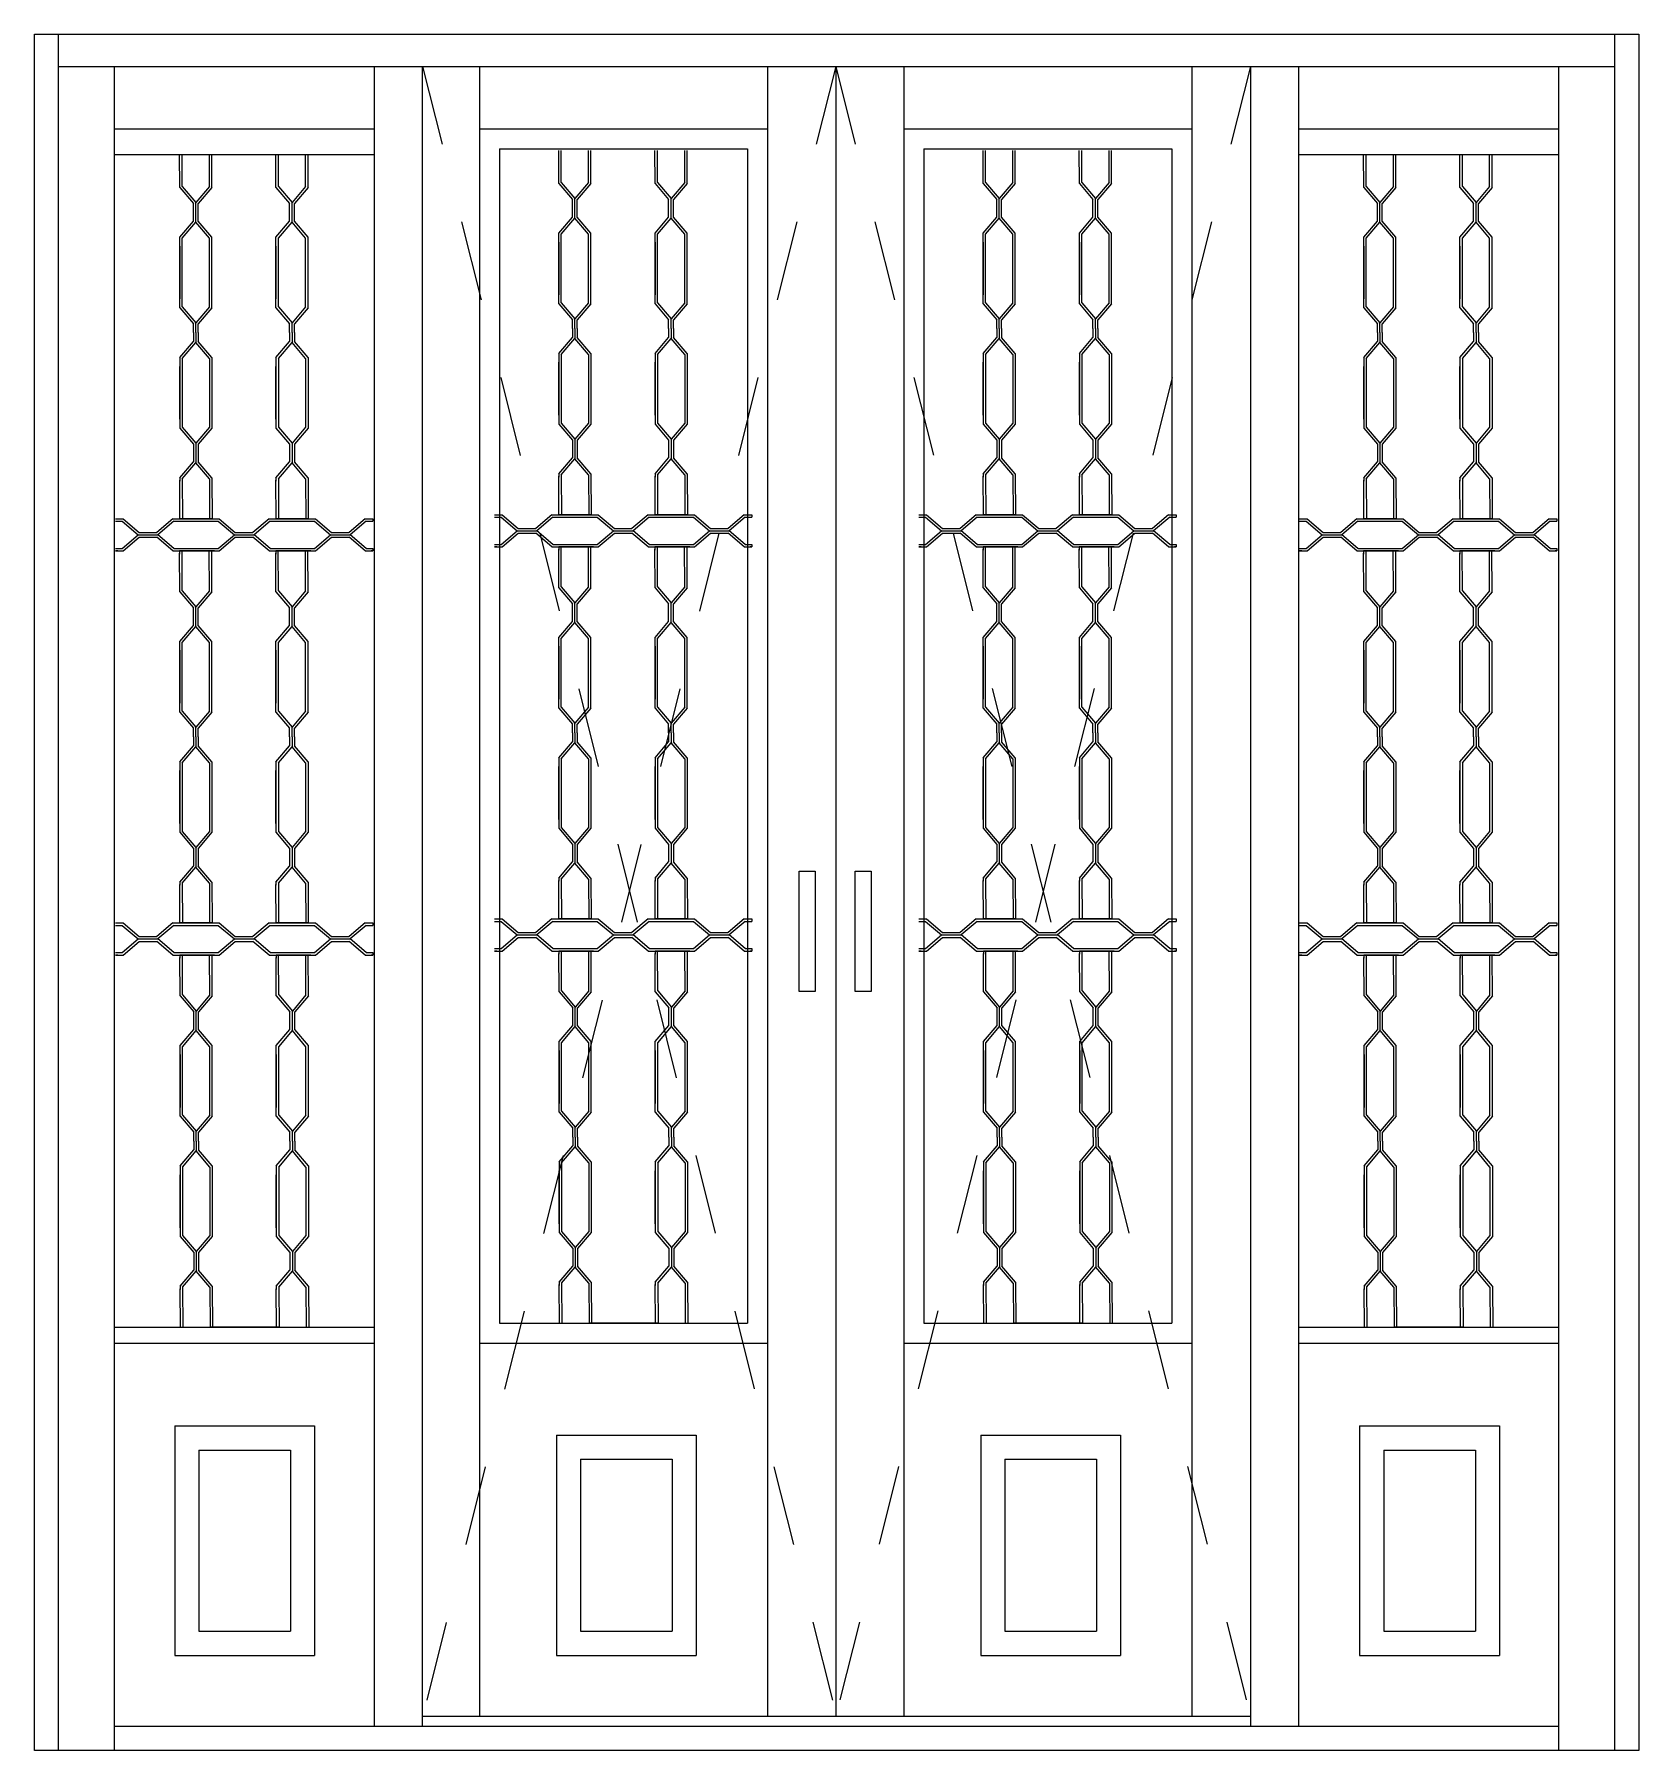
# Model space of a CAD drawing. Header units: millimetres. Extents: x 126.23 to 128.23, y 1328.67 to 1330.81.
import ezdxf

# ---------------------------------------------------------------- set-up
doc = ezdxf.new("R2010")
doc.units = ezdxf.units.MM
doc.header["$LTSCALE"] = 0.5
doc.linetypes.add('HIDDEN2', pattern=[0.1875, 0.125, -0.0625])
doc.layers.add('Gravia_Portas', color=1, linetype='Continuous')
doc.layers.add('Gravia_Portas_hidden2', color=1, linetype='HIDDEN2')

msp = doc.modelspace()

# ---------------------------------------------------------------- linework, layer by layer
at = {"layer": 'Gravia_Portas', "color": 2}
for p, q in [((126.2333, 1330.807), (128.2333, 1330.807)), ((126.2333, 1328.667), (126.2333, 1330.807)), ((128.2333, 1330.807), (128.2333, 1328.667)), ((128.2333, 1328.667), (126.2333, 1328.667))]:
    msp.add_line(p, q, dxfattribs=at)
at = {"layer": 'Gravia_Portas'}
for p, q in [((126.2633, 1328.667), (126.2633, 1330.807)), ((128.2033, 1330.807), (128.2033, 1328.667)), ((126.2633, 1330.767), (128.2033, 1330.767)), ((126.3333, 1328.667), (126.3333, 1330.767)), ((126.6573, 1328.697), (126.6573, 1330.767)), ((126.7173, 1328.697), (126.7173, 1330.767)), ((126.7883, 1330.767), (126.7883, 1328.7094)), ((127.1473, 1330.767), (127.1473, 1328.7094)), ((127.2323, 1330.767), (127.2323, 1328.7094)), ((127.3173, 1330.767), (127.3173, 1328.7094)), ((127.6763, 1330.767), (127.6763, 1328.7094)), ((127.7493, 1330.767), (127.7493, 1328.697)), ((127.8093, 1330.767), (127.8093, 1328.697)), ((128.1333, 1330.767), (128.1333, 1328.667)), ((126.3333, 1330.689), (126.6573, 1330.689)), ((126.7883, 1330.689), (127.1473, 1330.689)), ((127.3173, 1330.689), (127.6763, 1330.689)), ((127.8093, 1330.689), (128.1333, 1330.689)), ((126.3333, 1330.657), (126.6573, 1330.657)), ((126.4145, 1330.616), (126.4144, 1330.657)), ((126.4175, 1330.6172), (126.4175, 1330.657)), ((126.4515, 1330.6172), (126.4515, 1330.657)), ((126.4545, 1330.616), (126.4545, 1330.657)), ((126.5345, 1330.616), (126.5344, 1330.657)), ((126.5375, 1330.6172), (126.5375, 1330.657)), ((126.5715, 1330.6172), (126.5715, 1330.657)), ((126.5745, 1330.616), (126.5745, 1330.657)), ((126.8133, 1330.664), (127.1223, 1330.664)), ((126.8133, 1330.664), (126.8133, 1329.2)), ((126.887, 1330.621), (126.8869, 1330.662)), ((126.89, 1330.6222), (126.89, 1330.662)), ((126.924, 1330.6222), (126.924, 1330.662)), ((126.927, 1330.621), (126.927, 1330.662)), ((127.007, 1330.621), (127.0069, 1330.662)), ((127.01, 1330.6222), (127.01, 1330.662)), ((127.044, 1330.6222), (127.044, 1330.662)), ((127.047, 1330.621), (127.047, 1330.662)), ((127.1223, 1330.664), (127.1223, 1329.2)), ((127.3423, 1330.664), (127.6513, 1330.664)), ((127.3423, 1330.664), (127.3423, 1329.2)), ((127.416, 1330.621), (127.4159, 1330.662)), ((127.419, 1330.6222), (127.419, 1330.662)), ((127.453, 1330.6222), (127.453, 1330.662)), ((127.456, 1330.621), (127.456, 1330.662)), ((127.536, 1330.621), (127.5359, 1330.662)), ((127.539, 1330.6222), (127.539, 1330.662)), ((127.573, 1330.6222), (127.573, 1330.662)), ((127.576, 1330.621), (127.576, 1330.662)), ((127.6513, 1330.664), (127.6513, 1329.2)), ((127.8093, 1330.657), (128.1333, 1330.657)), ((127.8905, 1330.616), (127.8904, 1330.657)), ((127.8935, 1330.6172), (127.8935, 1330.657)), ((127.9275, 1330.6172), (127.9275, 1330.657)), ((127.9305, 1330.616), (127.9305, 1330.657)), ((128.0105, 1330.616), (128.0104, 1330.657)), ((128.0135, 1330.6172), (128.0135, 1330.657)), ((128.0475, 1330.6172), (128.0475, 1330.657)), ((128.0505, 1330.616), (128.0505, 1330.657)), ((126.4145, 1330.616), (126.4315, 1330.596)), ((126.4175, 1330.6172), (126.4345, 1330.5972)), ((126.4515, 1330.6172), (126.4345, 1330.5972)), ((126.4545, 1330.616), (126.4375, 1330.596)), ((126.5345, 1330.616), (126.5515, 1330.596)), ((126.5375, 1330.6172), (126.5545, 1330.5972)), ((126.5715, 1330.6172), (126.5545, 1330.5972)), ((126.5745, 1330.616), (126.5575, 1330.596)), ((126.887, 1330.621), (126.904, 1330.601)), ((126.89, 1330.6222), (126.907, 1330.6022)), ((126.924, 1330.6222), (126.907, 1330.6022)), ((126.927, 1330.621), (126.91, 1330.601)), ((127.007, 1330.621), (127.024, 1330.601)), ((127.01, 1330.6222), (127.027, 1330.6022)), ((127.044, 1330.6222), (127.027, 1330.6022)), ((127.047, 1330.621), (127.03, 1330.601)), ((127.416, 1330.621), (127.433, 1330.601)), ((127.419, 1330.6222), (127.436, 1330.6022)), ((127.453, 1330.6222), (127.436, 1330.6022)), ((127.456, 1330.621), (127.439, 1330.601)), ((127.536, 1330.621), (127.553, 1330.601)), ((127.539, 1330.6222), (127.556, 1330.6022)), ((127.573, 1330.6222), (127.556, 1330.6022)), ((127.576, 1330.621), (127.559, 1330.601)), ((127.8905, 1330.616), (127.9075, 1330.596)), ((127.8935, 1330.6172), (127.9105, 1330.5972)), ((127.9275, 1330.6172), (127.9105, 1330.5972)), ((127.9305, 1330.616), (127.9135, 1330.596)), ((128.0105, 1330.616), (128.0275, 1330.596)), ((128.0135, 1330.6172), (128.0305, 1330.5972)), ((128.0475, 1330.6172), (128.0305, 1330.5972)), ((128.0505, 1330.616), (128.0335, 1330.596)), ((126.4315, 1330.585), (126.4315, 1330.596)), ((126.4345, 1330.585), (126.4345, 1330.5972)), ((126.4345, 1330.585), (126.4345, 1330.5972)), ((126.4375, 1330.585), (126.4375, 1330.596)), ((126.5515, 1330.585), (126.5515, 1330.596)), ((126.5545, 1330.585), (126.5545, 1330.5972)), ((126.5545, 1330.585), (126.5545, 1330.5972)), ((126.5575, 1330.585), (126.5575, 1330.596)), ((126.904, 1330.59), (126.904, 1330.601)), ((126.904, 1330.579), (126.904, 1330.59)), ((126.907, 1330.59), (126.907, 1330.6022)), ((126.907, 1330.59), (126.907, 1330.6022)), ((126.907, 1330.5777), (126.907, 1330.59)), ((126.907, 1330.5777), (126.907, 1330.59)), ((126.91, 1330.59), (126.91, 1330.601)), ((126.91, 1330.579), (126.91, 1330.59)), ((127.024, 1330.59), (127.024, 1330.601)), ((127.024, 1330.579), (127.024, 1330.59)), ((127.027, 1330.59), (127.027, 1330.6022)), ((127.027, 1330.59), (127.027, 1330.6022)), ((127.027, 1330.5777), (127.027, 1330.59)), ((127.027, 1330.5777), (127.027, 1330.59)), ((127.03, 1330.59), (127.03, 1330.601)), ((127.03, 1330.579), (127.03, 1330.59)), ((127.433, 1330.59), (127.433, 1330.601)), ((127.433, 1330.579), (127.433, 1330.59)), ((127.436, 1330.59), (127.436, 1330.6022)), ((127.436, 1330.59), (127.436, 1330.6022)), ((127.436, 1330.5777), (127.436, 1330.59)), ((127.436, 1330.5777), (127.436, 1330.59)), ((127.439, 1330.59), (127.439, 1330.601)), ((127.439, 1330.579), (127.439, 1330.59)), ((127.553, 1330.59), (127.553, 1330.601)), ((127.553, 1330.579), (127.553, 1330.59)), ((127.556, 1330.59), (127.556, 1330.6022)), ((127.556, 1330.59), (127.556, 1330.6022)), ((127.556, 1330.5777), (127.556, 1330.59)), ((127.556, 1330.5777), (127.556, 1330.59)), ((127.559, 1330.59), (127.559, 1330.601)), ((127.559, 1330.579), (127.559, 1330.59)), ((127.9075, 1330.585), (127.9075, 1330.596)), ((127.9105, 1330.585), (127.9105, 1330.5972)), ((127.9105, 1330.585), (127.9105, 1330.5972)), ((127.9135, 1330.585), (127.9135, 1330.596)), ((128.0275, 1330.585), (128.0275, 1330.596)), ((128.0305, 1330.585), (128.0305, 1330.5972)), ((128.0305, 1330.585), (128.0305, 1330.5972)), ((128.0335, 1330.585), (128.0335, 1330.596)), ((126.4145, 1330.554), (126.4315, 1330.574)), ((126.4175, 1330.5527), (126.4345, 1330.5727)), ((126.4315, 1330.574), (126.4315, 1330.585)), ((126.4345, 1330.5727), (126.4345, 1330.585)), ((126.4345, 1330.5727), (126.4345, 1330.585)), ((126.4515, 1330.5527), (126.4345, 1330.5727)), ((126.4375, 1330.574), (126.4375, 1330.585)), ((126.4545, 1330.554), (126.4375, 1330.574)), ((126.5345, 1330.554), (126.5515, 1330.574)), ((126.5375, 1330.5527), (126.5545, 1330.5727)), ((126.5515, 1330.574), (126.5515, 1330.585)), ((126.5545, 1330.5727), (126.5545, 1330.585)), ((126.5545, 1330.5727), (126.5545, 1330.585)), ((126.5715, 1330.5527), (126.5545, 1330.5727)), ((126.5575, 1330.574), (126.5575, 1330.585)), ((126.5745, 1330.554), (126.5575, 1330.574)), ((126.887, 1330.559), (126.904, 1330.579)), ((126.89, 1330.5577), (126.907, 1330.5777)), ((126.924, 1330.5577), (126.907, 1330.5777)), ((126.927, 1330.559), (126.91, 1330.579)), ((127.007, 1330.559), (127.024, 1330.579)), ((127.01, 1330.5577), (127.027, 1330.5777)), ((127.044, 1330.5577), (127.027, 1330.5777)), ((127.047, 1330.559), (127.03, 1330.579)), ((127.416, 1330.559), (127.433, 1330.579)), ((127.419, 1330.5577), (127.436, 1330.5777)), ((127.453, 1330.5577), (127.436, 1330.5777)), ((127.456, 1330.559), (127.439, 1330.579)), ((127.536, 1330.559), (127.553, 1330.579)), ((127.539, 1330.5577), (127.556, 1330.5777)), ((127.573, 1330.5577), (127.556, 1330.5777)), ((127.576, 1330.559), (127.559, 1330.579)), ((127.8905, 1330.554), (127.9075, 1330.574)), ((127.8935, 1330.5527), (127.9105, 1330.5727)), ((127.9075, 1330.574), (127.9075, 1330.585)), ((127.9105, 1330.5727), (127.9105, 1330.585)), ((127.9105, 1330.5727), (127.9105, 1330.585)), ((127.9275, 1330.5527), (127.9105, 1330.5727)), ((127.9135, 1330.574), (127.9135, 1330.585)), ((127.9305, 1330.554), (127.9135, 1330.574)), ((128.0105, 1330.554), (128.0275, 1330.574)), ((128.0135, 1330.5527), (128.0305, 1330.5727)), ((128.0275, 1330.574), (128.0275, 1330.585)), ((128.0305, 1330.5727), (128.0305, 1330.585)), ((128.0305, 1330.5727), (128.0305, 1330.585)), ((128.0475, 1330.5527), (128.0305, 1330.5727)), ((128.0335, 1330.574), (128.0335, 1330.585)), ((128.0505, 1330.554), (128.0335, 1330.574)), ((126.4145, 1330.466), (126.4145, 1330.554)), ((126.4175, 1330.4672), (126.4175, 1330.5527)), ((126.4515, 1330.4672), (126.4515, 1330.5527)), ((126.4545, 1330.466), (126.4545, 1330.554)), ((126.5345, 1330.466), (126.5345, 1330.554)), ((126.5375, 1330.4672), (126.5375, 1330.5527)), ((126.5715, 1330.4672), (126.5715, 1330.5527)), ((126.5745, 1330.466), (126.5745, 1330.554)), ((126.887, 1330.471), (126.887, 1330.559)), ((126.887, 1330.548), (126.887, 1330.482)), ((126.89, 1330.4722), (126.89, 1330.5577)), ((126.924, 1330.4722), (126.924, 1330.5577)), ((126.927, 1330.471), (126.927, 1330.559)), ((127.007, 1330.471), (127.007, 1330.559)), ((127.007, 1330.548), (127.007, 1330.482)), ((127.01, 1330.4722), (127.01, 1330.5577)), ((127.044, 1330.4722), (127.044, 1330.5577)), ((127.047, 1330.471), (127.047, 1330.559)), ((127.416, 1330.471), (127.416, 1330.559)), ((127.416, 1330.548), (127.416, 1330.482)), ((127.419, 1330.4722), (127.419, 1330.5577)), ((127.453, 1330.4722), (127.453, 1330.5577)), ((127.456, 1330.471), (127.456, 1330.559)), ((127.536, 1330.471), (127.536, 1330.559)), ((127.536, 1330.548), (127.536, 1330.482)), ((127.539, 1330.4722), (127.539, 1330.5577)), ((127.573, 1330.4722), (127.573, 1330.5577)), ((127.576, 1330.471), (127.576, 1330.559)), ((127.8905, 1330.466), (127.8905, 1330.554)), ((127.8935, 1330.4672), (127.8935, 1330.5527)), ((127.9275, 1330.4672), (127.9275, 1330.5527)), ((127.9305, 1330.466), (127.9305, 1330.554)), ((128.0105, 1330.466), (128.0105, 1330.554)), ((128.0135, 1330.4672), (128.0135, 1330.5527)), ((128.0475, 1330.4672), (128.0475, 1330.5527)), ((128.0505, 1330.466), (128.0505, 1330.554)), ((126.4145, 1330.543), (126.4145, 1330.477)), ((126.5345, 1330.543), (126.5345, 1330.477)), ((127.8905, 1330.543), (127.8905, 1330.477)), ((128.0105, 1330.543), (128.0105, 1330.477)), ((126.4145, 1330.466), (126.4315, 1330.446)), ((126.4175, 1330.4672), (126.4345, 1330.4472)), ((126.4515, 1330.4672), (126.4345, 1330.4472)), ((126.4545, 1330.466), (126.4375, 1330.446)), ((126.5345, 1330.466), (126.5515, 1330.446)), ((126.5375, 1330.4672), (126.5545, 1330.4472)), ((126.5715, 1330.4672), (126.5545, 1330.4472)), ((126.5745, 1330.466), (126.5575, 1330.446)), ((126.887, 1330.471), (126.904, 1330.451)), ((126.89, 1330.4722), (126.907, 1330.4522)), ((126.924, 1330.4722), (126.907, 1330.4522)), ((126.927, 1330.471), (126.91, 1330.451)), ((127.007, 1330.471), (127.024, 1330.451)), ((127.01, 1330.4722), (127.027, 1330.4522)), ((127.044, 1330.4722), (127.027, 1330.4522)), ((127.047, 1330.471), (127.03, 1330.451)), ((127.416, 1330.471), (127.433, 1330.451)), ((127.419, 1330.4722), (127.436, 1330.4522)), ((127.453, 1330.4722), (127.436, 1330.4522)), ((127.456, 1330.471), (127.439, 1330.451)), ((127.536, 1330.471), (127.553, 1330.451)), ((127.539, 1330.4722), (127.556, 1330.4522)), ((127.573, 1330.4722), (127.556, 1330.4522)), ((127.576, 1330.471), (127.559, 1330.451)), ((127.8905, 1330.466), (127.9075, 1330.446)), ((127.8935, 1330.4672), (127.9105, 1330.4472)), ((127.9275, 1330.4672), (127.9105, 1330.4472)), ((127.9305, 1330.466), (127.9135, 1330.446)), ((128.0105, 1330.466), (128.0275, 1330.446)), ((128.0135, 1330.4672), (128.0305, 1330.4472)), ((128.0475, 1330.4672), (128.0305, 1330.4472)), ((128.0505, 1330.466), (128.0335, 1330.446)), ((126.4315, 1330.435), (126.4315, 1330.446)), ((126.4345, 1330.435), (126.4345, 1330.4472)), ((126.4345, 1330.435), (126.4345, 1330.4472)), ((126.4375, 1330.435), (126.4375, 1330.446)), ((126.5515, 1330.435), (126.5515, 1330.446)), ((126.5545, 1330.435), (126.5545, 1330.4472)), ((126.5545, 1330.435), (126.5545, 1330.4472)), ((126.5575, 1330.435), (126.5575, 1330.446)), ((126.904, 1330.44), (126.904, 1330.451)), ((126.904, 1330.44), (126.904, 1330.429)), ((126.907, 1330.44), (126.907, 1330.4522)), ((126.907, 1330.44), (126.907, 1330.4522)), ((126.907, 1330.44), (126.907, 1330.4277)), ((126.907, 1330.44), (126.907, 1330.4277)), ((126.91, 1330.44), (126.91, 1330.451)), ((126.91, 1330.44), (126.91, 1330.429)), ((127.024, 1330.44), (127.024, 1330.451)), ((127.024, 1330.44), (127.024, 1330.429)), ((127.027, 1330.44), (127.027, 1330.4522)), ((127.027, 1330.44), (127.027, 1330.4522)), ((127.027, 1330.44), (127.027, 1330.4277)), ((127.027, 1330.44), (127.027, 1330.4277)), ((127.03, 1330.44), (127.03, 1330.451)), ((127.03, 1330.44), (127.03, 1330.429)), ((127.433, 1330.44), (127.433, 1330.451)), ((127.433, 1330.44), (127.433, 1330.429)), ((127.436, 1330.44), (127.436, 1330.4522)), ((127.436, 1330.44), (127.436, 1330.4522)), ((127.436, 1330.44), (127.436, 1330.4277)), ((127.436, 1330.44), (127.436, 1330.4277)), ((127.439, 1330.44), (127.439, 1330.451)), ((127.439, 1330.44), (127.439, 1330.429)), ((127.553, 1330.44), (127.553, 1330.451)), ((127.553, 1330.44), (127.553, 1330.429)), ((127.556, 1330.44), (127.556, 1330.4522)), ((127.556, 1330.44), (127.556, 1330.4522)), ((127.556, 1330.44), (127.556, 1330.4277)), ((127.556, 1330.44), (127.556, 1330.4277)), ((127.559, 1330.44), (127.559, 1330.451)), ((127.559, 1330.44), (127.559, 1330.429)), ((127.9075, 1330.435), (127.9075, 1330.446)), ((127.9105, 1330.435), (127.9105, 1330.4472)), ((127.9105, 1330.435), (127.9105, 1330.4472)), ((127.9135, 1330.435), (127.9135, 1330.446)), ((128.0275, 1330.435), (128.0275, 1330.446)), ((128.0305, 1330.435), (128.0305, 1330.4472)), ((128.0305, 1330.435), (128.0305, 1330.4472)), ((128.0335, 1330.435), (128.0335, 1330.446)), ((126.4145, 1330.404), (126.4315, 1330.424)), ((126.4175, 1330.4027), (126.4345, 1330.4227)), ((126.4315, 1330.435), (126.4315, 1330.424)), ((126.4345, 1330.435), (126.4345, 1330.4227)), ((126.4345, 1330.435), (126.4345, 1330.4227)), ((126.4515, 1330.4027), (126.4345, 1330.4227)), ((126.4375, 1330.435), (126.4375, 1330.424)), ((126.4545, 1330.404), (126.4375, 1330.424)), ((126.5345, 1330.404), (126.5515, 1330.424)), ((126.5375, 1330.4027), (126.5545, 1330.4227)), ((126.5515, 1330.435), (126.5515, 1330.424)), ((126.5545, 1330.435), (126.5545, 1330.4227)), ((126.5545, 1330.435), (126.5545, 1330.4227)), ((126.5715, 1330.4027), (126.5545, 1330.4227)), ((126.5575, 1330.435), (126.5575, 1330.424)), ((126.5745, 1330.404), (126.5575, 1330.424)), ((126.887, 1330.409), (126.904, 1330.429)), ((126.89, 1330.4077), (126.907, 1330.4277)), ((126.924, 1330.4077), (126.907, 1330.4277)), ((126.927, 1330.409), (126.91, 1330.429)), ((127.007, 1330.409), (127.024, 1330.429)), ((127.01, 1330.4077), (127.027, 1330.4277)), ((127.044, 1330.4077), (127.027, 1330.4277)), ((127.047, 1330.409), (127.03, 1330.429)), ((127.416, 1330.409), (127.433, 1330.429)), ((127.419, 1330.4077), (127.436, 1330.4277)), ((127.453, 1330.4077), (127.436, 1330.4277)), ((127.456, 1330.409), (127.439, 1330.429)), ((127.536, 1330.409), (127.553, 1330.429)), ((127.539, 1330.4077), (127.556, 1330.4277)), ((127.573, 1330.4077), (127.556, 1330.4277)), ((127.576, 1330.409), (127.559, 1330.429)), ((127.8905, 1330.404), (127.9075, 1330.424)), ((127.8935, 1330.4027), (127.9105, 1330.4227)), ((127.9075, 1330.435), (127.9075, 1330.424)), ((127.9105, 1330.435), (127.9105, 1330.4227)), ((127.9105, 1330.435), (127.9105, 1330.4227)), ((127.9275, 1330.4027), (127.9105, 1330.4227)), ((127.9135, 1330.435), (127.9135, 1330.424)), ((127.9305, 1330.404), (127.9135, 1330.424)), ((128.0105, 1330.404), (128.0275, 1330.424)), ((128.0135, 1330.4027), (128.0305, 1330.4227)), ((128.0275, 1330.435), (128.0275, 1330.424)), ((128.0305, 1330.435), (128.0305, 1330.4227)), ((128.0305, 1330.435), (128.0305, 1330.4227)), ((128.0475, 1330.4027), (128.0305, 1330.4227)), ((128.0335, 1330.435), (128.0335, 1330.424)), ((128.0505, 1330.404), (128.0335, 1330.424)), ((126.4145, 1330.404), (126.4145, 1330.316)), ((126.4175, 1330.4027), (126.4175, 1330.3172)), ((126.4515, 1330.4027), (126.4515, 1330.3172)), ((126.4545, 1330.404), (126.4545, 1330.316)), ((126.5345, 1330.404), (126.5345, 1330.316)), ((126.5375, 1330.4027), (126.5375, 1330.3172)), ((126.5715, 1330.4027), (126.5715, 1330.3172)), ((126.5745, 1330.404), (126.5745, 1330.316)), ((126.887, 1330.409), (126.887, 1330.321)), ((126.887, 1330.332), (126.887, 1330.398)), ((126.89, 1330.4077), (126.89, 1330.3222)), ((126.924, 1330.4077), (126.924, 1330.3222)), ((126.927, 1330.409), (126.927, 1330.321)), ((127.007, 1330.409), (127.007, 1330.321)), ((127.007, 1330.332), (127.007, 1330.398)), ((127.01, 1330.4077), (127.01, 1330.3222)), ((127.044, 1330.4077), (127.044, 1330.3222)), ((127.047, 1330.409), (127.047, 1330.321)), ((127.416, 1330.409), (127.416, 1330.321)), ((127.416, 1330.332), (127.416, 1330.398)), ((127.419, 1330.4077), (127.419, 1330.3222)), ((127.453, 1330.4077), (127.453, 1330.3222)), ((127.456, 1330.409), (127.456, 1330.321)), ((127.536, 1330.409), (127.536, 1330.321)), ((127.536, 1330.332), (127.536, 1330.398)), ((127.539, 1330.4077), (127.539, 1330.3222)), ((127.573, 1330.4077), (127.573, 1330.3222)), ((127.576, 1330.409), (127.576, 1330.321)), ((127.8905, 1330.404), (127.8905, 1330.316)), ((127.8935, 1330.4027), (127.8935, 1330.3172)), ((127.9275, 1330.4027), (127.9275, 1330.3172)), ((127.9305, 1330.404), (127.9305, 1330.316)), ((128.0105, 1330.404), (128.0105, 1330.316)), ((128.0135, 1330.4027), (128.0135, 1330.3172)), ((128.0475, 1330.4027), (128.0475, 1330.3172)), ((128.0505, 1330.404), (128.0505, 1330.316)), ((126.4145, 1330.327), (126.4145, 1330.393)), ((126.5345, 1330.327), (126.5345, 1330.393)), ((127.8905, 1330.327), (127.8905, 1330.393)), ((128.0105, 1330.327), (128.0105, 1330.393)), ((126.4145, 1330.316), (126.4315, 1330.296)), ((126.4175, 1330.3172), (126.4345, 1330.2972)), ((126.4515, 1330.3172), (126.4345, 1330.2972)), ((126.4545, 1330.316), (126.4375, 1330.296)), ((126.5345, 1330.316), (126.5515, 1330.296)), ((126.5375, 1330.3172), (126.5545, 1330.2972)), ((126.5715, 1330.3172), (126.5545, 1330.2972)), ((126.5745, 1330.316), (126.5575, 1330.296)), ((126.887, 1330.321), (126.904, 1330.301)), ((126.89, 1330.3222), (126.907, 1330.3022)), ((126.924, 1330.3222), (126.907, 1330.3022)), ((126.927, 1330.321), (126.91, 1330.301)), ((127.007, 1330.321), (127.024, 1330.301)), ((127.01, 1330.3222), (127.027, 1330.3022)), ((127.044, 1330.3222), (127.027, 1330.3022)), ((127.047, 1330.321), (127.03, 1330.301)), ((127.416, 1330.321), (127.433, 1330.301)), ((127.419, 1330.3222), (127.436, 1330.3022)), ((127.453, 1330.3222), (127.436, 1330.3022)), ((127.456, 1330.321), (127.439, 1330.301)), ((127.536, 1330.321), (127.553, 1330.301)), ((127.539, 1330.3222), (127.556, 1330.3022)), ((127.573, 1330.3222), (127.556, 1330.3022)), ((127.576, 1330.321), (127.559, 1330.301)), ((127.8905, 1330.316), (127.9075, 1330.296)), ((127.8935, 1330.3172), (127.9105, 1330.2972)), ((127.9275, 1330.3172), (127.9105, 1330.2972)), ((127.9305, 1330.316), (127.9135, 1330.296)), ((128.0105, 1330.316), (128.0275, 1330.296)), ((128.0135, 1330.3172), (128.0305, 1330.2972)), ((128.0475, 1330.3172), (128.0305, 1330.2972)), ((128.0505, 1330.316), (128.0335, 1330.296)), ((126.4315, 1330.296), (126.4315, 1330.285)), ((126.4345, 1330.2972), (126.4345, 1330.285)), ((126.4345, 1330.2972), (126.4345, 1330.285)), ((126.4375, 1330.296), (126.4375, 1330.285)), ((126.5515, 1330.296), (126.5515, 1330.285)), ((126.5545, 1330.2972), (126.5545, 1330.285)), ((126.5545, 1330.2972), (126.5545, 1330.285)), ((126.5575, 1330.296), (126.5575, 1330.285)), ((126.904, 1330.301), (126.904, 1330.29)), ((126.904, 1330.29), (126.904, 1330.279)), ((126.907, 1330.3022), (126.907, 1330.29)), ((126.907, 1330.3022), (126.907, 1330.29)), ((126.907, 1330.29), (126.907, 1330.2777)), ((126.907, 1330.29), (126.907, 1330.2777)), ((126.91, 1330.301), (126.91, 1330.29)), ((126.91, 1330.29), (126.91, 1330.279)), ((127.024, 1330.301), (127.024, 1330.29)), ((127.024, 1330.29), (127.024, 1330.279)), ((127.027, 1330.3022), (127.027, 1330.29)), ((127.027, 1330.3022), (127.027, 1330.29)), ((127.027, 1330.29), (127.027, 1330.2777)), ((127.027, 1330.29), (127.027, 1330.2777)), ((127.03, 1330.301), (127.03, 1330.29)), ((127.03, 1330.29), (127.03, 1330.279)), ((127.433, 1330.301), (127.433, 1330.29)), ((127.433, 1330.29), (127.433, 1330.279)), ((127.436, 1330.3022), (127.436, 1330.29)), ((127.436, 1330.3022), (127.436, 1330.29)), ((127.436, 1330.29), (127.436, 1330.2777)), ((127.436, 1330.29), (127.436, 1330.2777)), ((127.439, 1330.301), (127.439, 1330.29)), ((127.439, 1330.29), (127.439, 1330.279)), ((127.553, 1330.301), (127.553, 1330.29)), ((127.553, 1330.29), (127.553, 1330.279)), ((127.556, 1330.3022), (127.556, 1330.29)), ((127.556, 1330.3022), (127.556, 1330.29)), ((127.556, 1330.29), (127.556, 1330.2777)), ((127.556, 1330.29), (127.556, 1330.2777)), ((127.559, 1330.301), (127.559, 1330.29)), ((127.559, 1330.29), (127.559, 1330.279)), ((127.9075, 1330.296), (127.9075, 1330.285)), ((127.9105, 1330.2972), (127.9105, 1330.285)), ((127.9105, 1330.2972), (127.9105, 1330.285)), ((127.9135, 1330.296), (127.9135, 1330.285)), ((128.0275, 1330.296), (128.0275, 1330.285)), ((128.0305, 1330.2972), (128.0305, 1330.285)), ((128.0305, 1330.2972), (128.0305, 1330.285)), ((128.0335, 1330.296), (128.0335, 1330.285)), ((126.4145, 1330.254), (126.4315, 1330.274)), ((126.4175, 1330.2527), (126.4345, 1330.2727)), ((126.4315, 1330.285), (126.4315, 1330.274)), ((126.4345, 1330.285), (126.4345, 1330.2727)), ((126.4345, 1330.285), (126.4345, 1330.2727)), ((126.4515, 1330.2527), (126.4345, 1330.2727)), ((126.4375, 1330.285), (126.4375, 1330.274)), ((126.4545, 1330.254), (126.4375, 1330.274)), ((126.5345, 1330.254), (126.5515, 1330.274)), ((126.5375, 1330.2527), (126.5545, 1330.2727)), ((126.5515, 1330.285), (126.5515, 1330.274)), ((126.5545, 1330.285), (126.5545, 1330.2727)), ((126.5545, 1330.285), (126.5545, 1330.2727)), ((126.5715, 1330.2527), (126.5545, 1330.2727)), ((126.5575, 1330.285), (126.5575, 1330.274)), ((126.5745, 1330.254), (126.5575, 1330.274)), ((126.887, 1330.259), (126.904, 1330.279)), ((126.89, 1330.2577), (126.907, 1330.2777)), ((126.924, 1330.2577), (126.907, 1330.2777)), ((126.927, 1330.259), (126.91, 1330.279)), ((127.007, 1330.259), (127.024, 1330.279)), ((127.01, 1330.2577), (127.027, 1330.2777)), ((127.044, 1330.2577), (127.027, 1330.2777)), ((127.047, 1330.259), (127.03, 1330.279)), ((127.416, 1330.259), (127.433, 1330.279)), ((127.419, 1330.2577), (127.436, 1330.2777)), ((127.453, 1330.2577), (127.436, 1330.2777)), ((127.456, 1330.259), (127.439, 1330.279)), ((127.536, 1330.259), (127.553, 1330.279)), ((127.539, 1330.2577), (127.556, 1330.2777)), ((127.573, 1330.2577), (127.556, 1330.2777)), ((127.576, 1330.259), (127.559, 1330.279)), ((127.8905, 1330.254), (127.9075, 1330.274)), ((127.8935, 1330.2527), (127.9105, 1330.2727)), ((127.9075, 1330.285), (127.9075, 1330.274)), ((127.9105, 1330.285), (127.9105, 1330.2727)), ((127.9105, 1330.285), (127.9105, 1330.2727)), ((127.9275, 1330.2527), (127.9105, 1330.2727)), ((127.9135, 1330.285), (127.9135, 1330.274)), ((127.9305, 1330.254), (127.9135, 1330.274)), ((128.0105, 1330.254), (128.0275, 1330.274)), ((128.0135, 1330.2527), (128.0305, 1330.2727)), ((128.0275, 1330.285), (128.0275, 1330.274)), ((128.0305, 1330.285), (128.0305, 1330.2727)), ((128.0305, 1330.285), (128.0305, 1330.2727)), ((128.0475, 1330.2527), (128.0305, 1330.2727)), ((128.0335, 1330.285), (128.0335, 1330.274)), ((128.0505, 1330.254), (128.0335, 1330.274)), ((126.4145, 1330.254), (126.4145, 1330.25)), ((126.4148, 1330.203), (126.4145, 1330.251)), ((126.4175, 1330.2527), (126.4178, 1330.203)), ((126.4515, 1330.2527), (126.4518, 1330.203)), ((126.4545, 1330.254), (126.4548, 1330.203)), ((126.5345, 1330.254), (126.5345, 1330.25)), ((126.5348, 1330.203), (126.5345, 1330.251)), ((126.5375, 1330.2527), (126.5378, 1330.203)), ((126.5715, 1330.2527), (126.5718, 1330.203)), ((126.5745, 1330.254), (126.5748, 1330.203)), ((126.887, 1330.259), (126.887, 1330.255)), ((126.8873, 1330.208), (126.887, 1330.256)), ((126.89, 1330.2577), (126.8903, 1330.208)), ((126.924, 1330.2577), (126.9243, 1330.208)), ((126.927, 1330.259), (126.9273, 1330.208)), ((127.007, 1330.259), (127.007, 1330.255)), ((127.0073, 1330.208), (127.007, 1330.256)), ((127.01, 1330.2577), (127.0103, 1330.208)), ((127.044, 1330.2577), (127.0443, 1330.208)), ((127.047, 1330.259), (127.0473, 1330.208)), ((127.416, 1330.259), (127.416, 1330.255)), ((127.4163, 1330.208), (127.416, 1330.256)), ((127.419, 1330.2577), (127.4193, 1330.208)), ((127.453, 1330.2577), (127.4533, 1330.208)), ((127.456, 1330.259), (127.4563, 1330.208)), ((127.536, 1330.259), (127.536, 1330.255)), ((127.5363, 1330.208), (127.536, 1330.256)), ((127.539, 1330.2577), (127.5393, 1330.208)), ((127.573, 1330.2577), (127.5733, 1330.208)), ((127.576, 1330.259), (127.5763, 1330.208)), ((127.8905, 1330.254), (127.8905, 1330.25)), ((127.8908, 1330.203), (127.8905, 1330.251)), ((127.8935, 1330.2527), (127.8938, 1330.203)), ((127.9275, 1330.2527), (127.9278, 1330.203)), ((127.9305, 1330.254), (127.9308, 1330.203)), ((128.0105, 1330.254), (128.0105, 1330.25)), ((128.0108, 1330.203), (128.0105, 1330.251)), ((128.0135, 1330.2527), (128.0138, 1330.203)), ((128.0475, 1330.2527), (128.0478, 1330.203)), ((128.0505, 1330.254), (128.0508, 1330.203)), ((126.3343, 1330.203), (126.3438, 1330.203)), ((126.3438, 1330.203), (126.3638, 1330.186)), ((126.4058, 1330.203), (126.3858, 1330.186)), ((126.4058, 1330.203), (126.4638, 1330.203)), ((126.4548, 1330.203), (126.4148, 1330.203)), ((126.4638, 1330.203), (126.4838, 1330.186)), ((126.5258, 1330.203), (126.5058, 1330.186)), ((126.5258, 1330.203), (126.5838, 1330.203)), ((126.5748, 1330.203), (126.5348, 1330.203)), ((126.5838, 1330.203), (126.6038, 1330.186)), ((126.6458, 1330.203), (126.6258, 1330.186)), ((126.6458, 1330.203), (126.6553, 1330.203)), ((126.6553, 1330.203), (126.6553, 1330.2)), ((126.8068, 1330.208), (126.8163, 1330.208)), ((126.8068, 1330.205), (126.8151, 1330.205)), ((126.8151, 1330.205), (126.8351, 1330.188)), ((126.8163, 1330.208), (126.8363, 1330.191)), ((126.8783, 1330.208), (126.8583, 1330.191)), ((126.8796, 1330.205), (126.8596, 1330.188)), ((126.8783, 1330.208), (126.9363, 1330.208)), ((126.8796, 1330.205), (126.9351, 1330.205)), ((126.9273, 1330.208), (126.8873, 1330.208)), ((126.9351, 1330.205), (126.9551, 1330.188)), ((126.9363, 1330.208), (126.9563, 1330.191)), ((126.9983, 1330.208), (126.9783, 1330.191)), ((126.9996, 1330.205), (126.9796, 1330.188)), ((126.9983, 1330.208), (127.0563, 1330.208)), ((126.9996, 1330.205), (127.0551, 1330.205)), ((127.0473, 1330.208), (127.0073, 1330.208)), ((127.0551, 1330.205), (127.0751, 1330.188)), ((127.0563, 1330.208), (127.0763, 1330.191)), ((127.1183, 1330.208), (127.0983, 1330.191)), ((127.1196, 1330.205), (127.0996, 1330.188)), ((127.1183, 1330.208), (127.1278, 1330.208)), ((127.1196, 1330.205), (127.1278, 1330.205)), ((127.1278, 1330.208), (127.1278, 1330.205)), ((127.3358, 1330.208), (127.3453, 1330.208)), ((127.3358, 1330.205), (127.3441, 1330.205)), ((127.3441, 1330.205), (127.3641, 1330.188)), ((127.3453, 1330.208), (127.3653, 1330.191)), ((127.4073, 1330.208), (127.3873, 1330.191)), ((127.4086, 1330.205), (127.3886, 1330.188)), ((127.4073, 1330.208), (127.4653, 1330.208)), ((127.4086, 1330.205), (127.4641, 1330.205)), ((127.4563, 1330.208), (127.4163, 1330.208)), ((127.4641, 1330.205), (127.4841, 1330.188)), ((127.4653, 1330.208), (127.4853, 1330.191)), ((127.5273, 1330.208), (127.5073, 1330.191)), ((127.5286, 1330.205), (127.5086, 1330.188)), ((127.5273, 1330.208), (127.5853, 1330.208)), ((127.5286, 1330.205), (127.5841, 1330.205)), ((127.5763, 1330.208), (127.5363, 1330.208)), ((127.5841, 1330.205), (127.6041, 1330.188)), ((127.5853, 1330.208), (127.6053, 1330.191)), ((127.6473, 1330.208), (127.6273, 1330.191)), ((127.6486, 1330.205), (127.6286, 1330.188)), ((127.6473, 1330.208), (127.6568, 1330.208)), ((127.6486, 1330.205), (127.6568, 1330.205)), ((127.6568, 1330.208), (127.6568, 1330.205)), ((127.8103, 1330.203), (127.8198, 1330.203)), ((127.8198, 1330.203), (127.8398, 1330.186)), ((127.8818, 1330.203), (127.8618, 1330.186)), ((127.8818, 1330.203), (127.9398, 1330.203)), ((127.9308, 1330.203), (127.8908, 1330.203)), ((127.9398, 1330.203), (127.9598, 1330.186)), ((128.0018, 1330.203), (127.9818, 1330.186)), ((128.0018, 1330.203), (128.0598, 1330.203)), ((128.0508, 1330.203), (128.0108, 1330.203)), ((128.0598, 1330.203), (128.0798, 1330.186)), ((128.1218, 1330.203), (128.1018, 1330.186)), ((128.1218, 1330.203), (128.1313, 1330.203)), ((128.1313, 1330.203), (128.1313, 1330.2)), ((126.3343, 1330.2), (126.3426, 1330.2)), ((126.3426, 1330.2), (126.3626, 1330.183)), ((126.3426, 1330.166), (126.3626, 1330.183)), ((126.3626, 1330.183), (126.3748, 1330.183)), ((126.3626, 1330.183), (126.3748, 1330.183)), ((126.3638, 1330.186), (126.3748, 1330.186)), ((126.3748, 1330.186), (126.3858, 1330.186)), ((126.3748, 1330.183), (126.3871, 1330.183)), ((126.3748, 1330.183), (126.3871, 1330.183)), ((126.4071, 1330.2), (126.3871, 1330.183)), ((126.4071, 1330.166), (126.3871, 1330.183)), ((126.4071, 1330.2), (126.4626, 1330.2)), ((126.4626, 1330.2), (126.4826, 1330.183)), ((126.4626, 1330.166), (126.4826, 1330.183)), ((126.4826, 1330.183), (126.4948, 1330.183)), ((126.4826, 1330.183), (126.4948, 1330.183)), ((126.4838, 1330.186), (126.4948, 1330.186)), ((126.4948, 1330.186), (126.5058, 1330.186)), ((126.4948, 1330.183), (126.5071, 1330.183)), ((126.4948, 1330.183), (126.5071, 1330.183)), ((126.5271, 1330.2), (126.5071, 1330.183)), ((126.5271, 1330.166), (126.5071, 1330.183)), ((126.5271, 1330.2), (126.5826, 1330.2)), ((126.5826, 1330.2), (126.6026, 1330.183)), ((126.5826, 1330.166), (126.6026, 1330.183)), ((126.6026, 1330.183), (126.6148, 1330.183)), ((126.6026, 1330.183), (126.6148, 1330.183)), ((126.6038, 1330.186), (126.6148, 1330.186)), ((126.6148, 1330.186), (126.6258, 1330.186)), ((126.6148, 1330.183), (126.6271, 1330.183)), ((126.6148, 1330.183), (126.6271, 1330.183)), ((126.6471, 1330.2), (126.6271, 1330.183)), ((126.6471, 1330.166), (126.6271, 1330.183)), ((126.6471, 1330.2), (126.6553, 1330.2)), ((126.8151, 1330.171), (126.8351, 1330.188)), ((126.8163, 1330.168), (126.8363, 1330.185)), ((126.8351, 1330.188), (126.8473, 1330.188)), ((126.8351, 1330.188), (126.8473, 1330.188)), ((126.8363, 1330.191), (126.8473, 1330.191)), ((126.8363, 1330.185), (126.8473, 1330.185)), ((126.8473, 1330.191), (126.8583, 1330.191)), ((126.8473, 1330.188), (126.8596, 1330.188)), ((126.8473, 1330.188), (126.8596, 1330.188)), ((126.8473, 1330.185), (126.8583, 1330.185)), ((126.8783, 1330.168), (126.8583, 1330.185)), ((126.8796, 1330.171), (126.8596, 1330.188)), ((126.9351, 1330.171), (126.9551, 1330.188)), ((126.9363, 1330.168), (126.9563, 1330.185)), ((126.9551, 1330.188), (126.9673, 1330.188)), ((126.9551, 1330.188), (126.9673, 1330.188)), ((126.9563, 1330.191), (126.9673, 1330.191)), ((126.9563, 1330.185), (126.9673, 1330.185)), ((126.9673, 1330.191), (126.9783, 1330.191)), ((126.9673, 1330.188), (126.9796, 1330.188)), ((126.9673, 1330.188), (126.9796, 1330.188)), ((126.9673, 1330.185), (126.9783, 1330.185)), ((126.9983, 1330.168), (126.9783, 1330.185)), ((126.9996, 1330.171), (126.9796, 1330.188)), ((127.0551, 1330.171), (127.0751, 1330.188)), ((127.0563, 1330.168), (127.0763, 1330.185)), ((127.0751, 1330.188), (127.0873, 1330.188)), ((127.0751, 1330.188), (127.0873, 1330.188)), ((127.0763, 1330.191), (127.0873, 1330.191)), ((127.0763, 1330.185), (127.0873, 1330.185)), ((127.0873, 1330.191), (127.0983, 1330.191)), ((127.0873, 1330.188), (127.0996, 1330.188)), ((127.0873, 1330.188), (127.0996, 1330.188)), ((127.0873, 1330.185), (127.0983, 1330.185)), ((127.1183, 1330.168), (127.0983, 1330.185)), ((127.1196, 1330.171), (127.0996, 1330.188)), ((127.3441, 1330.171), (127.3641, 1330.188)), ((127.3453, 1330.168), (127.3653, 1330.185)), ((127.3641, 1330.188), (127.3763, 1330.188)), ((127.3641, 1330.188), (127.3763, 1330.188)), ((127.3653, 1330.191), (127.3763, 1330.191)), ((127.3653, 1330.185), (127.3763, 1330.185)), ((127.3763, 1330.191), (127.3873, 1330.191)), ((127.3763, 1330.188), (127.3886, 1330.188)), ((127.3763, 1330.188), (127.3886, 1330.188)), ((127.3763, 1330.185), (127.3873, 1330.185)), ((127.4073, 1330.168), (127.3873, 1330.185)), ((127.4086, 1330.171), (127.3886, 1330.188)), ((127.4641, 1330.171), (127.4841, 1330.188)), ((127.4653, 1330.168), (127.4853, 1330.185)), ((127.4841, 1330.188), (127.4963, 1330.188)), ((127.4841, 1330.188), (127.4963, 1330.188)), ((127.4853, 1330.191), (127.4963, 1330.191)), ((127.4853, 1330.185), (127.4963, 1330.185)), ((127.4963, 1330.191), (127.5073, 1330.191)), ((127.4963, 1330.188), (127.5086, 1330.188)), ((127.4963, 1330.188), (127.5086, 1330.188)), ((127.4963, 1330.185), (127.5073, 1330.185)), ((127.5273, 1330.168), (127.5073, 1330.185)), ((127.5286, 1330.171), (127.5086, 1330.188)), ((127.5841, 1330.171), (127.6041, 1330.188)), ((127.5853, 1330.168), (127.6053, 1330.185)), ((127.6041, 1330.188), (127.6163, 1330.188)), ((127.6041, 1330.188), (127.6163, 1330.188)), ((127.6053, 1330.191), (127.6163, 1330.191)), ((127.6053, 1330.185), (127.6163, 1330.185)), ((127.6163, 1330.191), (127.6273, 1330.191)), ((127.6163, 1330.188), (127.6286, 1330.188)), ((127.6163, 1330.188), (127.6286, 1330.188)), ((127.6163, 1330.185), (127.6273, 1330.185)), ((127.6473, 1330.168), (127.6273, 1330.185)), ((127.6486, 1330.171), (127.6286, 1330.188)), ((127.8103, 1330.2), (127.8186, 1330.2)), ((127.8186, 1330.2), (127.8386, 1330.183)), ((127.8186, 1330.166), (127.8386, 1330.183)), ((127.8386, 1330.183), (127.8508, 1330.183)), ((127.8386, 1330.183), (127.8508, 1330.183)), ((127.8398, 1330.186), (127.8508, 1330.186)), ((127.8508, 1330.186), (127.8618, 1330.186)), ((127.8508, 1330.183), (127.8631, 1330.183)), ((127.8508, 1330.183), (127.8631, 1330.183)), ((127.8831, 1330.2), (127.8631, 1330.183)), ((127.8831, 1330.166), (127.8631, 1330.183)), ((127.8831, 1330.2), (127.9386, 1330.2)), ((127.9386, 1330.2), (127.9586, 1330.183)), ((127.9386, 1330.166), (127.9586, 1330.183)), ((127.9586, 1330.183), (127.9708, 1330.183)), ((127.9586, 1330.183), (127.9708, 1330.183)), ((127.9598, 1330.186), (127.9708, 1330.186)), ((127.9708, 1330.186), (127.9818, 1330.186)), ((127.9708, 1330.183), (127.9831, 1330.183)), ((127.9708, 1330.183), (127.9831, 1330.183)), ((128.0031, 1330.2), (127.9831, 1330.183)), ((128.0031, 1330.166), (127.9831, 1330.183)), ((128.0031, 1330.2), (128.0586, 1330.2)), ((128.0586, 1330.2), (128.0786, 1330.183)), ((128.0586, 1330.166), (128.0786, 1330.183)), ((128.0786, 1330.183), (128.0908, 1330.183)), ((128.0786, 1330.183), (128.0908, 1330.183)), ((128.0798, 1330.186), (128.0908, 1330.186)), ((128.0908, 1330.186), (128.1018, 1330.186)), ((128.0908, 1330.183), (128.1031, 1330.183)), ((128.0908, 1330.183), (128.1031, 1330.183)), ((128.1231, 1330.2), (128.1031, 1330.183)), ((128.1231, 1330.166), (128.1031, 1330.183)), ((128.1231, 1330.2), (128.1313, 1330.2)), ((126.3343, 1330.166), (126.3426, 1330.166)), ((126.3373, 1330.163), (126.3343, 1330.163)), ((126.3343, 1330.163), (126.3438, 1330.163)), ((126.3438, 1330.163), (126.3638, 1330.18)), ((126.3638, 1330.18), (126.3748, 1330.18)), ((126.3748, 1330.18), (126.3858, 1330.18)), ((126.4058, 1330.163), (126.3858, 1330.18)), ((126.4058, 1330.163), (126.4638, 1330.163)), ((126.4071, 1330.166), (126.4626, 1330.166)), ((126.4544, 1330.163), (126.4144, 1330.163)), ((126.4144, 1330.163), (126.4144, 1330.159)), ((126.4145, 1330.112), (126.4144, 1330.16)), ((126.4175, 1330.1132), (126.4174, 1330.163)), ((126.4578, 1330.163), (126.4218, 1330.163)), ((126.4515, 1330.1132), (126.4514, 1330.163)), ((126.4545, 1330.112), (126.4544, 1330.163)), ((126.4638, 1330.163), (126.4838, 1330.18)), ((126.4838, 1330.18), (126.4948, 1330.18)), ((126.4948, 1330.18), (126.5058, 1330.18)), ((126.5258, 1330.163), (126.5058, 1330.18)), ((126.5258, 1330.163), (126.5838, 1330.163)), ((126.5271, 1330.166), (126.5826, 1330.166)), ((126.5744, 1330.163), (126.5344, 1330.163)), ((126.5344, 1330.163), (126.5344, 1330.159)), ((126.5345, 1330.112), (126.5344, 1330.16)), ((126.5778, 1330.163), (126.5368, 1330.163)), ((126.5375, 1330.1132), (126.5374, 1330.163)), ((126.5715, 1330.1132), (126.5714, 1330.163)), ((126.5745, 1330.112), (126.5744, 1330.163)), ((126.5838, 1330.163), (126.6038, 1330.18)), ((126.6038, 1330.18), (126.6148, 1330.18)), ((126.6148, 1330.18), (126.6258, 1330.18)), ((126.6458, 1330.163), (126.6258, 1330.18)), ((126.6458, 1330.163), (126.6553, 1330.163)), ((126.6471, 1330.166), (126.6553, 1330.166)), ((126.6553, 1330.163), (126.6533, 1330.163)), ((126.6553, 1330.166), (126.6553, 1330.163)), ((126.8068, 1330.171), (126.8151, 1330.171)), ((126.8098, 1330.168), (126.8068, 1330.168)), ((126.8068, 1330.168), (126.8163, 1330.168)), ((126.8783, 1330.168), (126.9363, 1330.168)), ((126.8796, 1330.171), (126.9351, 1330.171)), ((126.9269, 1330.168), (126.8869, 1330.168)), ((126.8869, 1330.168), (126.8869, 1330.164)), ((126.887, 1330.117), (126.8869, 1330.165)), ((126.89, 1330.1182), (126.8899, 1330.168)), ((126.9303, 1330.168), (126.8943, 1330.168)), ((126.924, 1330.1182), (126.9239, 1330.168)), ((126.927, 1330.117), (126.9269, 1330.168)), ((126.9983, 1330.168), (127.0563, 1330.168)), ((126.9996, 1330.171), (127.0551, 1330.171)), ((127.0469, 1330.168), (127.0069, 1330.168)), ((127.0069, 1330.168), (127.0069, 1330.164)), ((127.007, 1330.117), (127.0069, 1330.165)), ((127.0503, 1330.168), (127.0093, 1330.168)), ((127.01, 1330.1182), (127.0099, 1330.168)), ((127.044, 1330.1182), (127.0439, 1330.168)), ((127.047, 1330.117), (127.0469, 1330.168)), ((127.1183, 1330.168), (127.1278, 1330.168)), ((127.1196, 1330.171), (127.1278, 1330.171)), ((127.1278, 1330.168), (127.1258, 1330.168)), ((127.1278, 1330.171), (127.1278, 1330.168)), ((127.3358, 1330.171), (127.3441, 1330.171)), ((127.3388, 1330.168), (127.3358, 1330.168)), ((127.3358, 1330.168), (127.3453, 1330.168)), ((127.4073, 1330.168), (127.4653, 1330.168)), ((127.4086, 1330.171), (127.4641, 1330.171)), ((127.4559, 1330.168), (127.4159, 1330.168)), ((127.4159, 1330.168), (127.4159, 1330.164)), ((127.416, 1330.117), (127.4159, 1330.165)), ((127.419, 1330.1182), (127.4189, 1330.168)), ((127.4593, 1330.168), (127.4233, 1330.168)), ((127.453, 1330.1182), (127.4529, 1330.168)), ((127.456, 1330.117), (127.4559, 1330.168)), ((127.5273, 1330.168), (127.5853, 1330.168)), ((127.5286, 1330.171), (127.5841, 1330.171)), ((127.5759, 1330.168), (127.5359, 1330.168)), ((127.5359, 1330.168), (127.5359, 1330.164)), ((127.536, 1330.117), (127.5359, 1330.165)), ((127.5793, 1330.168), (127.5383, 1330.168)), ((127.539, 1330.1182), (127.5389, 1330.168)), ((127.573, 1330.1182), (127.5729, 1330.168)), ((127.576, 1330.117), (127.5759, 1330.168)), ((127.6473, 1330.168), (127.6568, 1330.168)), ((127.6486, 1330.171), (127.6568, 1330.171)), ((127.6568, 1330.168), (127.6548, 1330.168)), ((127.6568, 1330.171), (127.6568, 1330.168)), ((127.8103, 1330.166), (127.8186, 1330.166)), ((127.8133, 1330.163), (127.8103, 1330.163)), ((127.8103, 1330.163), (127.8198, 1330.163)), ((127.8198, 1330.163), (127.8398, 1330.18)), ((127.8398, 1330.18), (127.8508, 1330.18)), ((127.8508, 1330.18), (127.8618, 1330.18)), ((127.8818, 1330.163), (127.8618, 1330.18)), ((127.8818, 1330.163), (127.9398, 1330.163)), ((127.8831, 1330.166), (127.9386, 1330.166)), ((127.9304, 1330.163), (127.8904, 1330.163)), ((127.8904, 1330.163), (127.8904, 1330.159)), ((127.8905, 1330.112), (127.8904, 1330.16)), ((127.8935, 1330.1132), (127.8934, 1330.163)), ((127.9338, 1330.163), (127.8978, 1330.163)), ((127.9275, 1330.1132), (127.9274, 1330.163)), ((127.9305, 1330.112), (127.9304, 1330.163)), ((127.9398, 1330.163), (127.9598, 1330.18)), ((127.9598, 1330.18), (127.9708, 1330.18)), ((127.9708, 1330.18), (127.9818, 1330.18)), ((128.0018, 1330.163), (127.9818, 1330.18)), ((128.0018, 1330.163), (128.0598, 1330.163)), ((128.0031, 1330.166), (128.0586, 1330.166)), ((128.0504, 1330.163), (128.0104, 1330.163)), ((128.0104, 1330.163), (128.0104, 1330.159)), ((128.0105, 1330.112), (128.0104, 1330.16)), ((128.0538, 1330.163), (128.0128, 1330.163)), ((128.0135, 1330.1132), (128.0134, 1330.163)), ((128.0475, 1330.1132), (128.0474, 1330.163)), ((128.0505, 1330.112), (128.0504, 1330.163)), ((128.0598, 1330.163), (128.0798, 1330.18)), ((128.0798, 1330.18), (128.0908, 1330.18)), ((128.0908, 1330.18), (128.1018, 1330.18)), ((128.1218, 1330.163), (128.1018, 1330.18)), ((128.1218, 1330.163), (128.1313, 1330.163)), ((128.1231, 1330.166), (128.1313, 1330.166)), ((128.1313, 1330.163), (128.1293, 1330.163)), ((128.1313, 1330.166), (128.1313, 1330.163)), ((126.89, 1330.1182), (126.907, 1330.0982)), ((126.924, 1330.1182), (126.907, 1330.0982)), ((127.01, 1330.1182), (127.027, 1330.0982)), ((127.044, 1330.1182), (127.027, 1330.0982)), ((127.419, 1330.1182), (127.436, 1330.0982)), ((127.453, 1330.1182), (127.436, 1330.0982)), ((127.539, 1330.1182), (127.556, 1330.0982)), ((127.573, 1330.1182), (127.556, 1330.0982)), ((126.4145, 1330.112), (126.4315, 1330.092)), ((126.4175, 1330.1132), (126.4345, 1330.0932)), ((126.4515, 1330.1132), (126.4345, 1330.0932)), ((126.4545, 1330.112), (126.4375, 1330.092)), ((126.5345, 1330.112), (126.5515, 1330.092)), ((126.5375, 1330.1132), (126.5545, 1330.0932)), ((126.5715, 1330.1132), (126.5545, 1330.0932)), ((126.5745, 1330.112), (126.5575, 1330.092)), ((126.887, 1330.117), (126.904, 1330.097)), ((126.904, 1330.086), (126.904, 1330.097)), ((126.907, 1330.086), (126.907, 1330.0982)), ((126.907, 1330.086), (126.907, 1330.0982)), ((126.927, 1330.117), (126.91, 1330.097)), ((126.91, 1330.086), (126.91, 1330.097)), ((127.007, 1330.117), (127.024, 1330.097)), ((127.024, 1330.086), (127.024, 1330.097)), ((127.027, 1330.086), (127.027, 1330.0982)), ((127.027, 1330.086), (127.027, 1330.0982)), ((127.047, 1330.117), (127.03, 1330.097)), ((127.03, 1330.086), (127.03, 1330.097)), ((127.416, 1330.117), (127.433, 1330.097)), ((127.433, 1330.086), (127.433, 1330.097)), ((127.436, 1330.086), (127.436, 1330.0982)), ((127.436, 1330.086), (127.436, 1330.0982)), ((127.456, 1330.117), (127.439, 1330.097)), ((127.439, 1330.086), (127.439, 1330.097)), ((127.536, 1330.117), (127.553, 1330.097)), ((127.553, 1330.086), (127.553, 1330.097)), ((127.556, 1330.086), (127.556, 1330.0982)), ((127.556, 1330.086), (127.556, 1330.0982)), ((127.576, 1330.117), (127.559, 1330.097)), ((127.559, 1330.086), (127.559, 1330.097)), ((127.8905, 1330.112), (127.9075, 1330.092)), ((127.8935, 1330.1132), (127.9105, 1330.0932)), ((127.9275, 1330.1132), (127.9105, 1330.0932)), ((127.9305, 1330.112), (127.9135, 1330.092)), ((128.0105, 1330.112), (128.0275, 1330.092)), ((128.0135, 1330.1132), (128.0305, 1330.0932)), ((128.0475, 1330.1132), (128.0305, 1330.0932)), ((128.0505, 1330.112), (128.0335, 1330.092)), ((126.4315, 1330.081), (126.4315, 1330.092)), ((126.4315, 1330.07), (126.4315, 1330.081)), ((126.4345, 1330.081), (126.4345, 1330.0932)), ((126.4345, 1330.081), (126.4345, 1330.0932)), ((126.4345, 1330.0687), (126.4345, 1330.081)), ((126.4345, 1330.0687), (126.4345, 1330.081)), ((126.4375, 1330.081), (126.4375, 1330.092)), ((126.4375, 1330.07), (126.4375, 1330.081)), ((126.5515, 1330.081), (126.5515, 1330.092)), ((126.5515, 1330.07), (126.5515, 1330.081)), ((126.5545, 1330.081), (126.5545, 1330.0932)), ((126.5545, 1330.081), (126.5545, 1330.0932)), ((126.5545, 1330.0687), (126.5545, 1330.081)), ((126.5545, 1330.0687), (126.5545, 1330.081)), ((126.5575, 1330.081), (126.5575, 1330.092)), ((126.5575, 1330.07), (126.5575, 1330.081)), ((126.887, 1330.055), (126.904, 1330.075)), ((126.904, 1330.075), (126.904, 1330.086)), ((126.907, 1330.0737), (126.907, 1330.086)), ((126.907, 1330.0737), (126.907, 1330.086)), ((126.91, 1330.075), (126.91, 1330.086)), ((126.927, 1330.055), (126.91, 1330.075)), ((127.007, 1330.055), (127.024, 1330.075)), ((127.024, 1330.075), (127.024, 1330.086)), ((127.027, 1330.0737), (127.027, 1330.086)), ((127.027, 1330.0737), (127.027, 1330.086)), ((127.03, 1330.075), (127.03, 1330.086)), ((127.047, 1330.055), (127.03, 1330.075)), ((127.416, 1330.055), (127.433, 1330.075)), ((127.433, 1330.075), (127.433, 1330.086)), ((127.436, 1330.0737), (127.436, 1330.086)), ((127.436, 1330.0737), (127.436, 1330.086)), ((127.439, 1330.075), (127.439, 1330.086)), ((127.456, 1330.055), (127.439, 1330.075)), ((127.536, 1330.055), (127.553, 1330.075)), ((127.553, 1330.075), (127.553, 1330.086)), ((127.556, 1330.0737), (127.556, 1330.086)), ((127.556, 1330.0737), (127.556, 1330.086)), ((127.559, 1330.075), (127.559, 1330.086)), ((127.576, 1330.055), (127.559, 1330.075)), ((127.9075, 1330.081), (127.9075, 1330.092)), ((127.9075, 1330.07), (127.9075, 1330.081)), ((127.9105, 1330.081), (127.9105, 1330.0932)), ((127.9105, 1330.081), (127.9105, 1330.0932)), ((127.9105, 1330.0687), (127.9105, 1330.081)), ((127.9105, 1330.0687), (127.9105, 1330.081)), ((127.9135, 1330.081), (127.9135, 1330.092)), ((127.9135, 1330.07), (127.9135, 1330.081)), ((128.0275, 1330.081), (128.0275, 1330.092)), ((128.0275, 1330.07), (128.0275, 1330.081)), ((128.0305, 1330.081), (128.0305, 1330.0932)), ((128.0305, 1330.081), (128.0305, 1330.0932)), ((128.0305, 1330.0687), (128.0305, 1330.081)), ((128.0305, 1330.0687), (128.0305, 1330.081)), ((128.0335, 1330.081), (128.0335, 1330.092)), ((128.0335, 1330.07), (128.0335, 1330.081)), ((126.4145, 1330.05), (126.4315, 1330.07)), ((126.4175, 1330.0487), (126.4345, 1330.0687)), ((126.4515, 1330.0487), (126.4345, 1330.0687)), ((126.4545, 1330.05), (126.4375, 1330.07)), ((126.5345, 1330.05), (126.5515, 1330.07)), ((126.5375, 1330.0487), (126.5545, 1330.0687)), ((126.5715, 1330.0487), (126.5545, 1330.0687)), ((126.5745, 1330.05), (126.5575, 1330.07)), ((126.887, 1329.967), (126.887, 1330.055)), ((126.89, 1330.0537), (126.907, 1330.0737)), ((126.89, 1329.9682), (126.89, 1330.0537)), ((126.924, 1330.0537), (126.907, 1330.0737)), ((126.924, 1329.9682), (126.924, 1330.0537)), ((126.927, 1329.967), (126.927, 1330.055)), ((127.007, 1329.967), (127.007, 1330.055)), ((127.01, 1330.0537), (127.027, 1330.0737)), ((127.01, 1329.9682), (127.01, 1330.0537)), ((127.044, 1330.0537), (127.027, 1330.0737)), ((127.044, 1329.9682), (127.044, 1330.0537)), ((127.047, 1329.967), (127.047, 1330.055)), ((127.416, 1329.967), (127.416, 1330.055)), ((127.419, 1330.0537), (127.436, 1330.0737)), ((127.419, 1329.9682), (127.419, 1330.0537)), ((127.453, 1330.0537), (127.436, 1330.0737)), ((127.453, 1329.9682), (127.453, 1330.0537)), ((127.456, 1329.967), (127.456, 1330.055)), ((127.536, 1329.967), (127.536, 1330.055)), ((127.539, 1330.0537), (127.556, 1330.0737)), ((127.539, 1329.9682), (127.539, 1330.0537)), ((127.573, 1330.0537), (127.556, 1330.0737)), ((127.573, 1329.9682), (127.573, 1330.0537)), ((127.576, 1329.967), (127.576, 1330.055)), ((127.8905, 1330.05), (127.9075, 1330.07)), ((127.8935, 1330.0487), (127.9105, 1330.0687)), ((127.9275, 1330.0487), (127.9105, 1330.0687)), ((127.9305, 1330.05), (127.9135, 1330.07)), ((128.0105, 1330.05), (128.0275, 1330.07)), ((128.0135, 1330.0487), (128.0305, 1330.0687)), ((128.0475, 1330.0487), (128.0305, 1330.0687)), ((128.0505, 1330.05), (128.0335, 1330.07)), ((126.4145, 1329.962), (126.4145, 1330.05)), ((126.4145, 1330.039), (126.4145, 1329.973)), ((126.4175, 1329.9632), (126.4175, 1330.0487)), ((126.4515, 1329.9632), (126.4515, 1330.0487)), ((126.4545, 1329.962), (126.4545, 1330.05)), ((126.5345, 1329.962), (126.5345, 1330.05)), ((126.5345, 1330.039), (126.5345, 1329.973)), ((126.5375, 1329.9632), (126.5375, 1330.0487)), ((126.5715, 1329.9632), (126.5715, 1330.0487)), ((126.5745, 1329.962), (126.5745, 1330.05)), ((126.887, 1330.044), (126.887, 1329.978)), ((127.007, 1330.044), (127.007, 1329.978)), ((127.416, 1330.044), (127.416, 1329.978)), ((127.536, 1330.044), (127.536, 1329.978)), ((127.8905, 1329.962), (127.8905, 1330.05)), ((127.8905, 1330.039), (127.8905, 1329.973)), ((127.8935, 1329.9632), (127.8935, 1330.0487)), ((127.9275, 1329.9632), (127.9275, 1330.0487)), ((127.9305, 1329.962), (127.9305, 1330.05)), ((128.0105, 1329.962), (128.0105, 1330.05)), ((128.0105, 1330.039), (128.0105, 1329.973)), ((128.0135, 1329.9632), (128.0135, 1330.0487)), ((128.0475, 1329.9632), (128.0475, 1330.0487)), ((128.0505, 1329.962), (128.0505, 1330.05)), ((126.89, 1329.9682), (126.907, 1329.9482)), ((126.924, 1329.9682), (126.907, 1329.9482)), ((127.01, 1329.9682), (127.027, 1329.9482)), ((127.044, 1329.9682), (127.027, 1329.9482)), ((127.419, 1329.9682), (127.436, 1329.9482)), ((127.453, 1329.9682), (127.436, 1329.9482)), ((127.539, 1329.9682), (127.556, 1329.9482)), ((127.573, 1329.9682), (127.556, 1329.9482)), ((126.4145, 1329.962), (126.4315, 1329.942)), ((126.4175, 1329.9632), (126.4345, 1329.9432)), ((126.4515, 1329.9632), (126.4345, 1329.9432)), ((126.4545, 1329.962), (126.4375, 1329.942)), ((126.5345, 1329.962), (126.5515, 1329.942)), ((126.5375, 1329.9632), (126.5545, 1329.9432)), ((126.5715, 1329.9632), (126.5545, 1329.9432)), ((126.5745, 1329.962), (126.5575, 1329.942)), ((126.887, 1329.967), (126.904, 1329.947)), ((126.904, 1329.936), (126.904, 1329.947)), ((126.907, 1329.936), (126.907, 1329.9482)), ((126.907, 1329.936), (126.907, 1329.9482)), ((126.927, 1329.967), (126.91, 1329.947)), ((126.91, 1329.936), (126.91, 1329.947)), ((127.007, 1329.967), (127.024, 1329.947)), ((127.024, 1329.936), (127.024, 1329.947)), ((127.027, 1329.936), (127.027, 1329.9482)), ((127.027, 1329.936), (127.027, 1329.9482)), ((127.047, 1329.967), (127.03, 1329.947)), ((127.03, 1329.936), (127.03, 1329.947)), ((127.416, 1329.967), (127.433, 1329.947)), ((127.433, 1329.936), (127.433, 1329.947)), ((127.436, 1329.936), (127.436, 1329.9482)), ((127.436, 1329.936), (127.436, 1329.9482)), ((127.456, 1329.967), (127.439, 1329.947)), ((127.439, 1329.936), (127.439, 1329.947)), ((127.536, 1329.967), (127.553, 1329.947)), ((127.553, 1329.936), (127.553, 1329.947)), ((127.556, 1329.936), (127.556, 1329.9482)), ((127.556, 1329.936), (127.556, 1329.9482)), ((127.576, 1329.967), (127.559, 1329.947)), ((127.559, 1329.936), (127.559, 1329.947)), ((127.8905, 1329.962), (127.9075, 1329.942)), ((127.8935, 1329.9632), (127.9105, 1329.9432)), ((127.9275, 1329.9632), (127.9105, 1329.9432)), ((127.9305, 1329.962), (127.9135, 1329.942)), ((128.0105, 1329.962), (128.0275, 1329.942)), ((128.0135, 1329.9632), (128.0305, 1329.9432)), ((128.0475, 1329.9632), (128.0305, 1329.9432)), ((128.0505, 1329.962), (128.0335, 1329.942)), ((126.4315, 1329.931), (126.4315, 1329.942)), ((126.4315, 1329.931), (126.4315, 1329.92)), ((126.4345, 1329.931), (126.4345, 1329.9432)), ((126.4345, 1329.931), (126.4345, 1329.9432)), ((126.4345, 1329.931), (126.4345, 1329.9187)), ((126.4345, 1329.931), (126.4345, 1329.9187)), ((126.4375, 1329.931), (126.4375, 1329.942)), ((126.4375, 1329.931), (126.4375, 1329.92)), ((126.5515, 1329.931), (126.5515, 1329.942)), ((126.5515, 1329.931), (126.5515, 1329.92)), ((126.5545, 1329.931), (126.5545, 1329.9432)), ((126.5545, 1329.931), (126.5545, 1329.9432)), ((126.5545, 1329.931), (126.5545, 1329.9187)), ((126.5545, 1329.931), (126.5545, 1329.9187)), ((126.5575, 1329.931), (126.5575, 1329.942)), ((126.5575, 1329.931), (126.5575, 1329.92)), ((126.887, 1329.905), (126.904, 1329.925)), ((126.904, 1329.936), (126.904, 1329.925)), ((126.907, 1329.936), (126.907, 1329.9237)), ((126.907, 1329.936), (126.907, 1329.9237)), ((126.91, 1329.936), (126.91, 1329.925)), ((126.927, 1329.905), (126.91, 1329.925)), ((127.007, 1329.905), (127.024, 1329.925)), ((127.024, 1329.936), (127.024, 1329.925)), ((127.027, 1329.936), (127.027, 1329.9237)), ((127.027, 1329.936), (127.027, 1329.9237)), ((127.03, 1329.936), (127.03, 1329.925)), ((127.047, 1329.905), (127.03, 1329.925)), ((127.416, 1329.905), (127.433, 1329.925)), ((127.433, 1329.936), (127.433, 1329.925)), ((127.436, 1329.936), (127.436, 1329.9237)), ((127.436, 1329.936), (127.436, 1329.9237)), ((127.439, 1329.936), (127.439, 1329.925)), ((127.456, 1329.905), (127.439, 1329.925)), ((127.536, 1329.905), (127.553, 1329.925)), ((127.553, 1329.936), (127.553, 1329.925)), ((127.556, 1329.936), (127.556, 1329.9237)), ((127.556, 1329.936), (127.556, 1329.9237)), ((127.559, 1329.936), (127.559, 1329.925)), ((127.576, 1329.905), (127.559, 1329.925)), ((127.9075, 1329.931), (127.9075, 1329.942)), ((127.9075, 1329.931), (127.9075, 1329.92)), ((127.9105, 1329.931), (127.9105, 1329.9432)), ((127.9105, 1329.931), (127.9105, 1329.9432)), ((127.9105, 1329.931), (127.9105, 1329.9187)), ((127.9105, 1329.931), (127.9105, 1329.9187)), ((127.9135, 1329.931), (127.9135, 1329.942)), ((127.9135, 1329.931), (127.9135, 1329.92)), ((128.0275, 1329.931), (128.0275, 1329.942)), ((128.0275, 1329.931), (128.0275, 1329.92)), ((128.0305, 1329.931), (128.0305, 1329.9432)), ((128.0305, 1329.931), (128.0305, 1329.9432)), ((128.0305, 1329.931), (128.0305, 1329.9187)), ((128.0305, 1329.931), (128.0305, 1329.9187)), ((128.0335, 1329.931), (128.0335, 1329.942)), ((128.0335, 1329.931), (128.0335, 1329.92)), ((126.4145, 1329.9), (126.4315, 1329.92)), ((126.4175, 1329.8987), (126.4345, 1329.9187)), ((126.4515, 1329.8987), (126.4345, 1329.9187)), ((126.4545, 1329.9), (126.4375, 1329.92)), ((126.5345, 1329.9), (126.5515, 1329.92)), ((126.5375, 1329.8987), (126.5545, 1329.9187)), ((126.5715, 1329.8987), (126.5545, 1329.9187)), ((126.5745, 1329.9), (126.5575, 1329.92)), ((126.887, 1329.905), (126.887, 1329.817)), ((126.89, 1329.9037), (126.907, 1329.9237)), ((126.89, 1329.9037), (126.89, 1329.8182)), ((126.924, 1329.9037), (126.907, 1329.9237)), ((126.924, 1329.9037), (126.924, 1329.8182)), ((126.927, 1329.905), (126.927, 1329.817)), ((127.007, 1329.905), (127.007, 1329.817)), ((127.01, 1329.9037), (127.027, 1329.9237)), ((127.01, 1329.9037), (127.01, 1329.8182)), ((127.044, 1329.9037), (127.027, 1329.9237)), ((127.044, 1329.9037), (127.044, 1329.8182)), ((127.047, 1329.905), (127.047, 1329.817)), ((127.416, 1329.905), (127.416, 1329.817)), ((127.419, 1329.9037), (127.436, 1329.9237)), ((127.419, 1329.9037), (127.419, 1329.8182)), ((127.453, 1329.9037), (127.436, 1329.9237)), ((127.453, 1329.9037), (127.453, 1329.8182)), ((127.456, 1329.905), (127.456, 1329.817)), ((127.536, 1329.905), (127.536, 1329.817)), ((127.539, 1329.9037), (127.556, 1329.9237)), ((127.539, 1329.9037), (127.539, 1329.8182)), ((127.573, 1329.9037), (127.556, 1329.9237)), ((127.573, 1329.9037), (127.573, 1329.8182)), ((127.576, 1329.905), (127.576, 1329.817)), ((127.8905, 1329.9), (127.9075, 1329.92)), ((127.8935, 1329.8987), (127.9105, 1329.9187)), ((127.9275, 1329.8987), (127.9105, 1329.9187)), ((127.9305, 1329.9), (127.9135, 1329.92)), ((128.0105, 1329.9), (128.0275, 1329.92)), ((128.0135, 1329.8987), (128.0305, 1329.9187)), ((128.0475, 1329.8987), (128.0305, 1329.9187)), ((128.0505, 1329.9), (128.0335, 1329.92)), ((126.4145, 1329.9), (126.4145, 1329.812)), ((126.4145, 1329.823), (126.4145, 1329.889)), ((126.4175, 1329.8987), (126.4175, 1329.8132)), ((126.4515, 1329.8987), (126.4515, 1329.8132)), ((126.4545, 1329.9), (126.4545, 1329.812)), ((126.5345, 1329.9), (126.5345, 1329.812)), ((126.5345, 1329.823), (126.5345, 1329.889)), ((126.5375, 1329.8987), (126.5375, 1329.8132)), ((126.5715, 1329.8987), (126.5715, 1329.8132)), ((126.5745, 1329.9), (126.5745, 1329.812)), ((126.887, 1329.828), (126.887, 1329.894)), ((127.007, 1329.828), (127.007, 1329.894)), ((127.416, 1329.828), (127.416, 1329.894)), ((127.536, 1329.828), (127.536, 1329.894)), ((127.8905, 1329.9), (127.8905, 1329.812)), ((127.8905, 1329.823), (127.8905, 1329.889)), ((127.8935, 1329.8987), (127.8935, 1329.8132)), ((127.9275, 1329.8987), (127.9275, 1329.8132)), ((127.9305, 1329.9), (127.9305, 1329.812)), ((128.0105, 1329.9), (128.0105, 1329.812)), ((128.0105, 1329.823), (128.0105, 1329.889)), ((128.0135, 1329.8987), (128.0135, 1329.8132)), ((128.0475, 1329.8987), (128.0475, 1329.8132)), ((128.0505, 1329.9), (128.0505, 1329.812)), ((126.89, 1329.8182), (126.907, 1329.7982)), ((126.924, 1329.8182), (126.907, 1329.7982)), ((127.01, 1329.8182), (127.027, 1329.7982)), ((127.044, 1329.8182), (127.027, 1329.7982)), ((127.419, 1329.8182), (127.436, 1329.7982)), ((127.453, 1329.8182), (127.436, 1329.7982)), ((127.539, 1329.8182), (127.556, 1329.7982)), ((127.573, 1329.8182), (127.556, 1329.7982)), ((126.4145, 1329.812), (126.4315, 1329.792)), ((126.4175, 1329.8132), (126.4345, 1329.7932)), ((126.4515, 1329.8132), (126.4345, 1329.7932)), ((126.4545, 1329.812), (126.4375, 1329.792)), ((126.5345, 1329.812), (126.5515, 1329.792)), ((126.5375, 1329.8132), (126.5545, 1329.7932)), ((126.5715, 1329.8132), (126.5545, 1329.7932)), ((126.5745, 1329.812), (126.5575, 1329.792)), ((126.887, 1329.817), (126.904, 1329.797)), ((126.904, 1329.797), (126.904, 1329.786)), ((126.907, 1329.7982), (126.907, 1329.786)), ((126.907, 1329.7982), (126.907, 1329.786)), ((126.927, 1329.817), (126.91, 1329.797)), ((126.91, 1329.797), (126.91, 1329.786)), ((127.007, 1329.817), (127.024, 1329.797)), ((127.024, 1329.797), (127.024, 1329.786)), ((127.027, 1329.7982), (127.027, 1329.786)), ((127.027, 1329.7982), (127.027, 1329.786)), ((127.047, 1329.817), (127.03, 1329.797)), ((127.03, 1329.797), (127.03, 1329.786)), ((127.416, 1329.817), (127.433, 1329.797)), ((127.433, 1329.797), (127.433, 1329.786)), ((127.436, 1329.7982), (127.436, 1329.786)), ((127.436, 1329.7982), (127.436, 1329.786)), ((127.456, 1329.817), (127.439, 1329.797)), ((127.439, 1329.797), (127.439, 1329.786)), ((127.536, 1329.817), (127.553, 1329.797)), ((127.553, 1329.797), (127.553, 1329.786)), ((127.556, 1329.7982), (127.556, 1329.786)), ((127.556, 1329.7982), (127.556, 1329.786)), ((127.576, 1329.817), (127.559, 1329.797)), ((127.559, 1329.797), (127.559, 1329.786)), ((127.8905, 1329.812), (127.9075, 1329.792)), ((127.8935, 1329.8132), (127.9105, 1329.7932)), ((127.9275, 1329.8132), (127.9105, 1329.7932)), ((127.9305, 1329.812), (127.9135, 1329.792)), ((128.0105, 1329.812), (128.0275, 1329.792)), ((128.0135, 1329.8132), (128.0305, 1329.7932)), ((128.0475, 1329.8132), (128.0305, 1329.7932)), ((128.0505, 1329.812), (128.0335, 1329.792)), ((126.4315, 1329.792), (126.4315, 1329.781)), ((126.4315, 1329.781), (126.4315, 1329.77)), ((126.4345, 1329.7932), (126.4345, 1329.781)), ((126.4345, 1329.7932), (126.4345, 1329.781)), ((126.4345, 1329.781), (126.4345, 1329.7687)), ((126.4345, 1329.781), (126.4345, 1329.7687)), ((126.4375, 1329.792), (126.4375, 1329.781)), ((126.4375, 1329.781), (126.4375, 1329.77)), ((126.5515, 1329.792), (126.5515, 1329.781)), ((126.5515, 1329.781), (126.5515, 1329.77)), ((126.5545, 1329.7932), (126.5545, 1329.781)), ((126.5545, 1329.7932), (126.5545, 1329.781)), ((126.5545, 1329.781), (126.5545, 1329.7687)), ((126.5545, 1329.781), (126.5545, 1329.7687)), ((126.5575, 1329.792), (126.5575, 1329.781)), ((126.5575, 1329.781), (126.5575, 1329.77)), ((126.887, 1329.755), (126.904, 1329.775)), ((126.904, 1329.786), (126.904, 1329.775)), ((126.907, 1329.786), (126.907, 1329.7737)), ((126.907, 1329.786), (126.907, 1329.7737)), ((126.91, 1329.786), (126.91, 1329.775)), ((126.927, 1329.755), (126.91, 1329.775)), ((127.007, 1329.755), (127.024, 1329.775)), ((127.024, 1329.786), (127.024, 1329.775)), ((127.027, 1329.786), (127.027, 1329.7737)), ((127.027, 1329.786), (127.027, 1329.7737)), ((127.03, 1329.786), (127.03, 1329.775)), ((127.047, 1329.755), (127.03, 1329.775)), ((127.416, 1329.755), (127.433, 1329.775)), ((127.433, 1329.786), (127.433, 1329.775)), ((127.436, 1329.786), (127.436, 1329.7737)), ((127.436, 1329.786), (127.436, 1329.7737)), ((127.439, 1329.786), (127.439, 1329.775)), ((127.456, 1329.755), (127.439, 1329.775)), ((127.536, 1329.755), (127.553, 1329.775)), ((127.553, 1329.786), (127.553, 1329.775)), ((127.556, 1329.786), (127.556, 1329.7737)), ((127.556, 1329.786), (127.556, 1329.7737)), ((127.559, 1329.786), (127.559, 1329.775)), ((127.576, 1329.755), (127.559, 1329.775)), ((127.9075, 1329.792), (127.9075, 1329.781)), ((127.9075, 1329.781), (127.9075, 1329.77)), ((127.9105, 1329.7932), (127.9105, 1329.781)), ((127.9105, 1329.7932), (127.9105, 1329.781)), ((127.9105, 1329.781), (127.9105, 1329.7687)), ((127.9105, 1329.781), (127.9105, 1329.7687)), ((127.9135, 1329.792), (127.9135, 1329.781)), ((127.9135, 1329.781), (127.9135, 1329.77)), ((128.0275, 1329.792), (128.0275, 1329.781)), ((128.0275, 1329.781), (128.0275, 1329.77)), ((128.0305, 1329.7932), (128.0305, 1329.781)), ((128.0305, 1329.7932), (128.0305, 1329.781)), ((128.0305, 1329.781), (128.0305, 1329.7687)), ((128.0305, 1329.781), (128.0305, 1329.7687)), ((128.0335, 1329.792), (128.0335, 1329.781)), ((128.0335, 1329.781), (128.0335, 1329.77)), ((126.4145, 1329.75), (126.4315, 1329.77)), ((126.4175, 1329.7487), (126.4345, 1329.7687)), ((126.4515, 1329.7487), (126.4345, 1329.7687)), ((126.4545, 1329.75), (126.4375, 1329.77)), ((126.5345, 1329.75), (126.5515, 1329.77)), ((126.5375, 1329.7487), (126.5545, 1329.7687)), ((126.5715, 1329.7487), (126.5545, 1329.7687)), ((126.5745, 1329.75), (126.5575, 1329.77)), ((126.887, 1329.755), (126.887, 1329.751)), ((126.89, 1329.7537), (126.907, 1329.7737)), ((126.89, 1329.7537), (126.8903, 1329.704)), ((126.924, 1329.7537), (126.907, 1329.7737)), ((126.924, 1329.7537), (126.9243, 1329.704)), ((126.927, 1329.755), (126.9273, 1329.704)), ((127.007, 1329.755), (127.007, 1329.751)), ((127.01, 1329.7537), (127.027, 1329.7737)), ((127.01, 1329.7537), (127.0103, 1329.704)), ((127.044, 1329.7537), (127.027, 1329.7737)), ((127.044, 1329.7537), (127.0443, 1329.704)), ((127.047, 1329.755), (127.0473, 1329.704)), ((127.1868, 1329.7636), (127.2068, 1329.7636)), ((127.1868, 1329.6136), (127.1868, 1329.7636)), ((127.2068, 1329.7636), (127.2068, 1329.6136)), ((127.2564, 1329.7636), (127.2764, 1329.7636)), ((127.2564, 1329.6136), (127.2564, 1329.7636)), ((127.2764, 1329.7636), (127.2764, 1329.6136)), ((127.416, 1329.755), (127.416, 1329.751)), ((127.419, 1329.7537), (127.436, 1329.7737)), ((127.419, 1329.7537), (127.4193, 1329.704)), ((127.453, 1329.7537), (127.436, 1329.7737)), ((127.453, 1329.7537), (127.4533, 1329.704)), ((127.456, 1329.755), (127.4563, 1329.704)), ((127.536, 1329.755), (127.536, 1329.751)), ((127.539, 1329.7537), (127.556, 1329.7737)), ((127.539, 1329.7537), (127.5393, 1329.704)), ((127.573, 1329.7537), (127.556, 1329.7737)), ((127.573, 1329.7537), (127.5733, 1329.704)), ((127.576, 1329.755), (127.5763, 1329.704)), ((127.8905, 1329.75), (127.9075, 1329.77)), ((127.8935, 1329.7487), (127.9105, 1329.7687)), ((127.9275, 1329.7487), (127.9105, 1329.7687)), ((127.9305, 1329.75), (127.9135, 1329.77)), ((128.0105, 1329.75), (128.0275, 1329.77)), ((128.0135, 1329.7487), (128.0305, 1329.7687)), ((128.0475, 1329.7487), (128.0305, 1329.7687)), ((128.0505, 1329.75), (128.0335, 1329.77)), ((126.4145, 1329.75), (126.4145, 1329.746)), ((126.4148, 1329.699), (126.4145, 1329.747)), ((126.4175, 1329.7487), (126.4178, 1329.699)), ((126.4515, 1329.7487), (126.4518, 1329.699)), ((126.4545, 1329.75), (126.4548, 1329.699)), ((126.5345, 1329.75), (126.5345, 1329.746)), ((126.5348, 1329.699), (126.5345, 1329.747)), ((126.5375, 1329.7487), (126.5378, 1329.699)), ((126.5715, 1329.7487), (126.5718, 1329.699)), ((126.5745, 1329.75), (126.5748, 1329.699)), ((126.8873, 1329.704), (126.887, 1329.752)), ((127.0073, 1329.704), (127.007, 1329.752)), ((127.4163, 1329.704), (127.416, 1329.752)), ((127.5363, 1329.704), (127.536, 1329.752)), ((127.8905, 1329.75), (127.8905, 1329.746)), ((127.8908, 1329.699), (127.8905, 1329.747)), ((127.8935, 1329.7487), (127.8938, 1329.699)), ((127.9275, 1329.7487), (127.9278, 1329.699)), ((127.9305, 1329.75), (127.9308, 1329.699)), ((128.0105, 1329.75), (128.0105, 1329.746)), ((128.0108, 1329.699), (128.0105, 1329.747)), ((128.0135, 1329.7487), (128.0138, 1329.699)), ((128.0475, 1329.7487), (128.0478, 1329.699)), ((128.0505, 1329.75), (128.0508, 1329.699)), ((126.3343, 1329.699), (126.3438, 1329.699)), ((126.3343, 1329.696), (126.3426, 1329.696)), ((126.3426, 1329.696), (126.3626, 1329.679)), ((126.3438, 1329.699), (126.3638, 1329.682)), ((126.4058, 1329.699), (126.3858, 1329.682)), ((126.4071, 1329.696), (126.3871, 1329.679)), ((126.4058, 1329.699), (126.4638, 1329.699)), ((126.4071, 1329.696), (126.4626, 1329.696)), ((126.4548, 1329.699), (126.4148, 1329.699)), ((126.4626, 1329.696), (126.4826, 1329.679)), ((126.4638, 1329.699), (126.4838, 1329.682)), ((126.5258, 1329.699), (126.5058, 1329.682)), ((126.5271, 1329.696), (126.5071, 1329.679)), ((126.5258, 1329.699), (126.5838, 1329.699)), ((126.5271, 1329.696), (126.5826, 1329.696)), ((126.5748, 1329.699), (126.5348, 1329.699)), ((126.5826, 1329.696), (126.6026, 1329.679)), ((126.5838, 1329.699), (126.6038, 1329.682)), ((126.6458, 1329.699), (126.6258, 1329.682)), ((126.6471, 1329.696), (126.6271, 1329.679)), ((126.6458, 1329.699), (126.6553, 1329.699)), ((126.6471, 1329.696), (126.6553, 1329.696)), ((126.6553, 1329.699), (126.6553, 1329.696)), ((126.8068, 1329.704), (126.8163, 1329.704)), ((126.8068, 1329.701), (126.8151, 1329.701)), ((126.8151, 1329.701), (126.8351, 1329.684)), ((126.8163, 1329.704), (126.8363, 1329.687)), ((126.8783, 1329.704), (126.8583, 1329.687)), ((126.8796, 1329.701), (126.8596, 1329.684)), ((126.8783, 1329.704), (126.9363, 1329.704)), ((126.8796, 1329.701), (126.9351, 1329.701)), ((126.9273, 1329.704), (126.8873, 1329.704)), ((126.9351, 1329.701), (126.9551, 1329.684)), ((126.9363, 1329.704), (126.9563, 1329.687)), ((126.9983, 1329.704), (126.9783, 1329.687)), ((126.9996, 1329.701), (126.9796, 1329.684)), ((126.9983, 1329.704), (127.0563, 1329.704)), ((126.9996, 1329.701), (127.0551, 1329.701)), ((127.0473, 1329.704), (127.0073, 1329.704)), ((127.0551, 1329.701), (127.0751, 1329.684)), ((127.0563, 1329.704), (127.0763, 1329.687)), ((127.1183, 1329.704), (127.0983, 1329.687)), ((127.1196, 1329.701), (127.0996, 1329.684)), ((127.1183, 1329.704), (127.1278, 1329.704)), ((127.1196, 1329.701), (127.1278, 1329.701)), ((127.1278, 1329.704), (127.1278, 1329.701)), ((127.3358, 1329.704), (127.3453, 1329.704)), ((127.3358, 1329.701), (127.3441, 1329.701)), ((127.3441, 1329.701), (127.3641, 1329.684)), ((127.3453, 1329.704), (127.3653, 1329.687)), ((127.4073, 1329.704), (127.3873, 1329.687)), ((127.4086, 1329.701), (127.3886, 1329.684)), ((127.4073, 1329.704), (127.4653, 1329.704)), ((127.4086, 1329.701), (127.4641, 1329.701)), ((127.4563, 1329.704), (127.4163, 1329.704)), ((127.4641, 1329.701), (127.4841, 1329.684)), ((127.4653, 1329.704), (127.4853, 1329.687)), ((127.5273, 1329.704), (127.5073, 1329.687)), ((127.5286, 1329.701), (127.5086, 1329.684)), ((127.5273, 1329.704), (127.5853, 1329.704)), ((127.5286, 1329.701), (127.5841, 1329.701)), ((127.5763, 1329.704), (127.5363, 1329.704)), ((127.5841, 1329.701), (127.6041, 1329.684)), ((127.5853, 1329.704), (127.6053, 1329.687)), ((127.6473, 1329.704), (127.6273, 1329.687)), ((127.6486, 1329.701), (127.6286, 1329.684)), ((127.6473, 1329.704), (127.6568, 1329.704)), ((127.6486, 1329.701), (127.6568, 1329.701)), ((127.6568, 1329.704), (127.6568, 1329.701)), ((127.8103, 1329.699), (127.8198, 1329.699)), ((127.8103, 1329.696), (127.8186, 1329.696)), ((127.8186, 1329.696), (127.8386, 1329.679)), ((127.8198, 1329.699), (127.8398, 1329.682)), ((127.8818, 1329.699), (127.8618, 1329.682)), ((127.8831, 1329.696), (127.8631, 1329.679)), ((127.8818, 1329.699), (127.9398, 1329.699)), ((127.8831, 1329.696), (127.9386, 1329.696)), ((127.9308, 1329.699), (127.8908, 1329.699)), ((127.9386, 1329.696), (127.9586, 1329.679)), ((127.9398, 1329.699), (127.9598, 1329.682)), ((128.0018, 1329.699), (127.9818, 1329.682)), ((128.0031, 1329.696), (127.9831, 1329.679)), ((128.0018, 1329.699), (128.0598, 1329.699)), ((128.0031, 1329.696), (128.0586, 1329.696)), ((128.0508, 1329.699), (128.0108, 1329.699)), ((128.0586, 1329.696), (128.0786, 1329.679)), ((128.0598, 1329.699), (128.0798, 1329.682)), ((128.1218, 1329.699), (128.1018, 1329.682)), ((128.1231, 1329.696), (128.1031, 1329.679)), ((128.1218, 1329.699), (128.1313, 1329.699)), ((128.1231, 1329.696), (128.1313, 1329.696)), ((128.1313, 1329.699), (128.1313, 1329.696)), ((126.3426, 1329.662), (126.3626, 1329.679)), ((126.3438, 1329.659), (126.3638, 1329.676)), ((126.3626, 1329.679), (126.3748, 1329.679)), ((126.3626, 1329.679), (126.3748, 1329.679)), ((126.3638, 1329.682), (126.3748, 1329.682)), ((126.3638, 1329.676), (126.3748, 1329.676)), ((126.3748, 1329.682), (126.3858, 1329.682)), ((126.3748, 1329.679), (126.3871, 1329.679)), ((126.3748, 1329.679), (126.3871, 1329.679)), ((126.3748, 1329.676), (126.3858, 1329.676)), ((126.4058, 1329.659), (126.3858, 1329.676)), ((126.4071, 1329.662), (126.3871, 1329.679)), ((126.4626, 1329.662), (126.4826, 1329.679)), ((126.4638, 1329.659), (126.4838, 1329.676)), ((126.4826, 1329.679), (126.4948, 1329.679)), ((126.4826, 1329.679), (126.4948, 1329.679)), ((126.4838, 1329.682), (126.4948, 1329.682)), ((126.4838, 1329.676), (126.4948, 1329.676)), ((126.4948, 1329.682), (126.5058, 1329.682)), ((126.4948, 1329.679), (126.5071, 1329.679)), ((126.4948, 1329.679), (126.5071, 1329.679)), ((126.4948, 1329.676), (126.5058, 1329.676)), ((126.5258, 1329.659), (126.5058, 1329.676)), ((126.5271, 1329.662), (126.5071, 1329.679)), ((126.5826, 1329.662), (126.6026, 1329.679)), ((126.5838, 1329.659), (126.6038, 1329.676)), ((126.6026, 1329.679), (126.6148, 1329.679)), ((126.6026, 1329.679), (126.6148, 1329.679)), ((126.6038, 1329.682), (126.6148, 1329.682)), ((126.6038, 1329.676), (126.6148, 1329.676)), ((126.6148, 1329.682), (126.6258, 1329.682)), ((126.6148, 1329.679), (126.6271, 1329.679)), ((126.6148, 1329.679), (126.6271, 1329.679)), ((126.6148, 1329.676), (126.6258, 1329.676)), ((126.6458, 1329.659), (126.6258, 1329.676)), ((126.6471, 1329.662), (126.6271, 1329.679)), ((126.8151, 1329.667), (126.8351, 1329.684)), ((126.8163, 1329.664), (126.8363, 1329.681)), ((126.8351, 1329.684), (126.8473, 1329.684)), ((126.8351, 1329.684), (126.8473, 1329.684)), ((126.8363, 1329.687), (126.8473, 1329.687)), ((126.8363, 1329.681), (126.8473, 1329.681)), ((126.8473, 1329.687), (126.8583, 1329.687)), ((126.8473, 1329.684), (126.8596, 1329.684)), ((126.8473, 1329.684), (126.8596, 1329.684)), ((126.8473, 1329.681), (126.8583, 1329.681)), ((126.8783, 1329.664), (126.8583, 1329.681)), ((126.8796, 1329.667), (126.8596, 1329.684)), ((126.9351, 1329.667), (126.9551, 1329.684)), ((126.9363, 1329.664), (126.9563, 1329.681)), ((126.9551, 1329.684), (126.9673, 1329.684)), ((126.9551, 1329.684), (126.9673, 1329.684)), ((126.9563, 1329.687), (126.9673, 1329.687)), ((126.9563, 1329.681), (126.9673, 1329.681)), ((126.9673, 1329.687), (126.9783, 1329.687)), ((126.9673, 1329.684), (126.9796, 1329.684)), ((126.9673, 1329.684), (126.9796, 1329.684)), ((126.9673, 1329.681), (126.9783, 1329.681)), ((126.9983, 1329.664), (126.9783, 1329.681)), ((126.9996, 1329.667), (126.9796, 1329.684)), ((127.0551, 1329.667), (127.0751, 1329.684)), ((127.0563, 1329.664), (127.0763, 1329.681)), ((127.0751, 1329.684), (127.0873, 1329.684)), ((127.0751, 1329.684), (127.0873, 1329.684)), ((127.0763, 1329.687), (127.0873, 1329.687)), ((127.0763, 1329.681), (127.0873, 1329.681)), ((127.0873, 1329.687), (127.0983, 1329.687)), ((127.0873, 1329.684), (127.0996, 1329.684)), ((127.0873, 1329.684), (127.0996, 1329.684)), ((127.0873, 1329.681), (127.0983, 1329.681)), ((127.1183, 1329.664), (127.0983, 1329.681)), ((127.1196, 1329.667), (127.0996, 1329.684)), ((127.3441, 1329.667), (127.3641, 1329.684)), ((127.3453, 1329.664), (127.3653, 1329.681)), ((127.3641, 1329.684), (127.3763, 1329.684)), ((127.3641, 1329.684), (127.3763, 1329.684)), ((127.3653, 1329.687), (127.3763, 1329.687)), ((127.3653, 1329.681), (127.3763, 1329.681)), ((127.3763, 1329.687), (127.3873, 1329.687)), ((127.3763, 1329.684), (127.3886, 1329.684)), ((127.3763, 1329.684), (127.3886, 1329.684)), ((127.3763, 1329.681), (127.3873, 1329.681)), ((127.4073, 1329.664), (127.3873, 1329.681)), ((127.4086, 1329.667), (127.3886, 1329.684)), ((127.4641, 1329.667), (127.4841, 1329.684)), ((127.4653, 1329.664), (127.4853, 1329.681)), ((127.4841, 1329.684), (127.4963, 1329.684)), ((127.4841, 1329.684), (127.4963, 1329.684)), ((127.4853, 1329.687), (127.4963, 1329.687)), ((127.4853, 1329.681), (127.4963, 1329.681)), ((127.4963, 1329.687), (127.5073, 1329.687)), ((127.4963, 1329.684), (127.5086, 1329.684)), ((127.4963, 1329.684), (127.5086, 1329.684)), ((127.4963, 1329.681), (127.5073, 1329.681)), ((127.5273, 1329.664), (127.5073, 1329.681)), ((127.5286, 1329.667), (127.5086, 1329.684)), ((127.5841, 1329.667), (127.6041, 1329.684)), ((127.5853, 1329.664), (127.6053, 1329.681)), ((127.6041, 1329.684), (127.6163, 1329.684)), ((127.6041, 1329.684), (127.6163, 1329.684)), ((127.6053, 1329.687), (127.6163, 1329.687)), ((127.6053, 1329.681), (127.6163, 1329.681)), ((127.6163, 1329.687), (127.6273, 1329.687)), ((127.6163, 1329.684), (127.6286, 1329.684)), ((127.6163, 1329.684), (127.6286, 1329.684)), ((127.6163, 1329.681), (127.6273, 1329.681)), ((127.6473, 1329.664), (127.6273, 1329.681)), ((127.6486, 1329.667), (127.6286, 1329.684)), ((127.8186, 1329.662), (127.8386, 1329.679)), ((127.8198, 1329.659), (127.8398, 1329.676)), ((127.8386, 1329.679), (127.8508, 1329.679)), ((127.8386, 1329.679), (127.8508, 1329.679)), ((127.8398, 1329.682), (127.8508, 1329.682)), ((127.8398, 1329.676), (127.8508, 1329.676)), ((127.8508, 1329.682), (127.8618, 1329.682)), ((127.8508, 1329.679), (127.8631, 1329.679)), ((127.8508, 1329.679), (127.8631, 1329.679)), ((127.8508, 1329.676), (127.8618, 1329.676)), ((127.8818, 1329.659), (127.8618, 1329.676)), ((127.8831, 1329.662), (127.8631, 1329.679)), ((127.9386, 1329.662), (127.9586, 1329.679)), ((127.9398, 1329.659), (127.9598, 1329.676)), ((127.9586, 1329.679), (127.9708, 1329.679)), ((127.9586, 1329.679), (127.9708, 1329.679)), ((127.9598, 1329.682), (127.9708, 1329.682)), ((127.9598, 1329.676), (127.9708, 1329.676)), ((127.9708, 1329.682), (127.9818, 1329.682)), ((127.9708, 1329.679), (127.9831, 1329.679)), ((127.9708, 1329.679), (127.9831, 1329.679)), ((127.9708, 1329.676), (127.9818, 1329.676)), ((128.0018, 1329.659), (127.9818, 1329.676)), ((128.0031, 1329.662), (127.9831, 1329.679)), ((128.0586, 1329.662), (128.0786, 1329.679)), ((128.0598, 1329.659), (128.0798, 1329.676)), ((128.0786, 1329.679), (128.0908, 1329.679)), ((128.0786, 1329.679), (128.0908, 1329.679)), ((128.0798, 1329.682), (128.0908, 1329.682)), ((128.0798, 1329.676), (128.0908, 1329.676)), ((128.0908, 1329.682), (128.1018, 1329.682)), ((128.0908, 1329.679), (128.1031, 1329.679)), ((128.0908, 1329.679), (128.1031, 1329.679)), ((128.0908, 1329.676), (128.1018, 1329.676)), ((128.1218, 1329.659), (128.1018, 1329.676)), ((128.1231, 1329.662), (128.1031, 1329.679)), ((126.3343, 1329.662), (126.3426, 1329.662)), ((126.3373, 1329.659), (126.3343, 1329.659)), ((126.3343, 1329.659), (126.3438, 1329.659)), ((126.4058, 1329.659), (126.4638, 1329.659)), ((126.4071, 1329.662), (126.4626, 1329.662)), ((126.4548, 1329.659), (126.4148, 1329.659)), ((126.4148, 1329.659), (126.4148, 1329.655)), ((126.4149, 1329.608), (126.4148, 1329.656)), ((126.4179, 1329.6092), (126.4178, 1329.659)), ((126.4578, 1329.659), (126.4218, 1329.659)), ((126.4519, 1329.6092), (126.4518, 1329.659)), ((126.4549, 1329.608), (126.4548, 1329.659)), ((126.5258, 1329.659), (126.5838, 1329.659)), ((126.5271, 1329.662), (126.5826, 1329.662)), ((126.5748, 1329.659), (126.5348, 1329.659)), ((126.5348, 1329.659), (126.5348, 1329.655)), ((126.5349, 1329.608), (126.5348, 1329.656)), ((126.5778, 1329.659), (126.5368, 1329.659)), ((126.5379, 1329.6092), (126.5378, 1329.659)), ((126.5719, 1329.6092), (126.5718, 1329.659)), ((126.5749, 1329.608), (126.5748, 1329.659)), ((126.6458, 1329.659), (126.6553, 1329.659)), ((126.6471, 1329.662), (126.6553, 1329.662)), ((126.6553, 1329.659), (126.6533, 1329.659)), ((126.6553, 1329.662), (126.6553, 1329.659)), ((126.8068, 1329.667), (126.8151, 1329.667)), ((126.8098, 1329.664), (126.8068, 1329.664)), ((126.8068, 1329.664), (126.8163, 1329.664)), ((126.8783, 1329.664), (126.9363, 1329.664)), ((126.8796, 1329.667), (126.9351, 1329.667)), ((126.9273, 1329.664), (126.8873, 1329.664)), ((126.8873, 1329.664), (126.8873, 1329.66)), ((126.8874, 1329.613), (126.8873, 1329.661)), ((126.8904, 1329.6142), (126.8903, 1329.664)), ((126.9303, 1329.664), (126.8943, 1329.664)), ((126.9244, 1329.6142), (126.9243, 1329.664)), ((126.9274, 1329.613), (126.9273, 1329.664)), ((126.9983, 1329.664), (127.0563, 1329.664)), ((126.9996, 1329.667), (127.0551, 1329.667)), ((127.0473, 1329.664), (127.0073, 1329.664)), ((127.0073, 1329.664), (127.0073, 1329.66)), ((127.0074, 1329.613), (127.0073, 1329.661)), ((127.0503, 1329.664), (127.0093, 1329.664)), ((127.0104, 1329.6142), (127.0103, 1329.664)), ((127.0444, 1329.6142), (127.0443, 1329.664)), ((127.0474, 1329.613), (127.0473, 1329.664)), ((127.1183, 1329.664), (127.1278, 1329.664)), ((127.1196, 1329.667), (127.1278, 1329.667)), ((127.1278, 1329.664), (127.1258, 1329.664)), ((127.1278, 1329.667), (127.1278, 1329.664)), ((127.3358, 1329.667), (127.3441, 1329.667)), ((127.3388, 1329.664), (127.3358, 1329.664)), ((127.3358, 1329.664), (127.3453, 1329.664)), ((127.4073, 1329.664), (127.4653, 1329.664)), ((127.4086, 1329.667), (127.4641, 1329.667)), ((127.4563, 1329.664), (127.4163, 1329.664)), ((127.4163, 1329.664), (127.4163, 1329.66)), ((127.4164, 1329.613), (127.4163, 1329.661)), ((127.4194, 1329.6142), (127.4193, 1329.664)), ((127.4593, 1329.664), (127.4233, 1329.664)), ((127.4534, 1329.6142), (127.4533, 1329.664)), ((127.4564, 1329.613), (127.4563, 1329.664)), ((127.5273, 1329.664), (127.5853, 1329.664)), ((127.5286, 1329.667), (127.5841, 1329.667)), ((127.5763, 1329.664), (127.5363, 1329.664)), ((127.5363, 1329.664), (127.5363, 1329.66)), ((127.5364, 1329.613), (127.5363, 1329.661)), ((127.5793, 1329.664), (127.5383, 1329.664)), ((127.5394, 1329.6142), (127.5393, 1329.664)), ((127.5734, 1329.6142), (127.5733, 1329.664)), ((127.5764, 1329.613), (127.5763, 1329.664)), ((127.6473, 1329.664), (127.6568, 1329.664)), ((127.6486, 1329.667), (127.6568, 1329.667)), ((127.6568, 1329.664), (127.6548, 1329.664)), ((127.6568, 1329.667), (127.6568, 1329.664)), ((127.8103, 1329.662), (127.8186, 1329.662)), ((127.8133, 1329.659), (127.8103, 1329.659)), ((127.8103, 1329.659), (127.8198, 1329.659)), ((127.8818, 1329.659), (127.9398, 1329.659)), ((127.8831, 1329.662), (127.9386, 1329.662)), ((127.9308, 1329.659), (127.8908, 1329.659)), ((127.8908, 1329.659), (127.8908, 1329.655)), ((127.8909, 1329.608), (127.8908, 1329.656)), ((127.8939, 1329.6092), (127.8938, 1329.659)), ((127.9338, 1329.659), (127.8978, 1329.659)), ((127.9279, 1329.6092), (127.9278, 1329.659)), ((127.9309, 1329.608), (127.9308, 1329.659)), ((128.0018, 1329.659), (128.0598, 1329.659)), ((128.0031, 1329.662), (128.0586, 1329.662)), ((128.0508, 1329.659), (128.0108, 1329.659)), ((128.0108, 1329.659), (128.0108, 1329.655)), ((128.0109, 1329.608), (128.0108, 1329.656)), ((128.0538, 1329.659), (128.0128, 1329.659)), ((128.0139, 1329.6092), (128.0138, 1329.659)), ((128.0479, 1329.6092), (128.0478, 1329.659)), ((128.0509, 1329.608), (128.0508, 1329.659)), ((128.1218, 1329.659), (128.1313, 1329.659)), ((128.1231, 1329.662), (128.1313, 1329.662)), ((128.1313, 1329.659), (128.1293, 1329.659)), ((128.1313, 1329.662), (128.1313, 1329.659)), ((126.4149, 1329.608), (126.4319, 1329.588)), ((126.4179, 1329.6092), (126.4349, 1329.5892)), ((126.4519, 1329.6092), (126.4349, 1329.5892)), ((126.4549, 1329.608), (126.4379, 1329.588)), ((126.5349, 1329.608), (126.5519, 1329.588)), ((126.5379, 1329.6092), (126.5549, 1329.5892)), ((126.5719, 1329.6092), (126.5549, 1329.5892)), ((126.5749, 1329.608), (126.5579, 1329.588)), ((126.8874, 1329.613), (126.9044, 1329.593)), ((126.8904, 1329.6142), (126.9074, 1329.5942)), ((126.9244, 1329.6142), (126.9074, 1329.5942)), ((126.9274, 1329.613), (126.9104, 1329.593)), ((127.0074, 1329.613), (127.0244, 1329.593)), ((127.0104, 1329.6142), (127.0274, 1329.5942)), ((127.0444, 1329.6142), (127.0274, 1329.5942)), ((127.0474, 1329.613), (127.0304, 1329.593)), ((127.2068, 1329.6136), (127.1868, 1329.6136)), ((127.2764, 1329.6136), (127.2564, 1329.6136)), ((127.4164, 1329.613), (127.4334, 1329.593)), ((127.4194, 1329.6142), (127.4364, 1329.5942)), ((127.4534, 1329.6142), (127.4364, 1329.5942)), ((127.4564, 1329.613), (127.4394, 1329.593)), ((127.5364, 1329.613), (127.5534, 1329.593)), ((127.5394, 1329.6142), (127.5564, 1329.5942)), ((127.5734, 1329.6142), (127.5564, 1329.5942)), ((127.5764, 1329.613), (127.5594, 1329.593)), ((127.8909, 1329.608), (127.9079, 1329.588)), ((127.8939, 1329.6092), (127.9109, 1329.5892)), ((127.9279, 1329.6092), (127.9109, 1329.5892)), ((127.9309, 1329.608), (127.9139, 1329.588)), ((128.0109, 1329.608), (128.0279, 1329.588)), ((128.0139, 1329.6092), (128.0309, 1329.5892)), ((128.0479, 1329.6092), (128.0309, 1329.5892)), ((128.0509, 1329.608), (128.0339, 1329.588)), ((126.4319, 1329.577), (126.4319, 1329.588)), ((126.4349, 1329.577), (126.4349, 1329.5892)), ((126.4349, 1329.577), (126.4349, 1329.5892)), ((126.4379, 1329.577), (126.4379, 1329.588)), ((126.5519, 1329.577), (126.5519, 1329.588)), ((126.5549, 1329.577), (126.5549, 1329.5892)), ((126.5549, 1329.577), (126.5549, 1329.5892)), ((126.5579, 1329.577), (126.5579, 1329.588)), ((126.9044, 1329.582), (126.9044, 1329.593)), ((126.9074, 1329.582), (126.9074, 1329.5942)), ((126.9074, 1329.582), (126.9074, 1329.5942)), ((126.9104, 1329.582), (126.9104, 1329.593)), ((127.0244, 1329.582), (127.0244, 1329.593)), ((127.0274, 1329.582), (127.0274, 1329.5942)), ((127.0274, 1329.582), (127.0274, 1329.5942)), ((127.0304, 1329.582), (127.0304, 1329.593)), ((127.4334, 1329.582), (127.4334, 1329.593)), ((127.4364, 1329.582), (127.4364, 1329.5942)), ((127.4364, 1329.582), (127.4364, 1329.5942)), ((127.4394, 1329.582), (127.4394, 1329.593)), ((127.5534, 1329.582), (127.5534, 1329.593)), ((127.5564, 1329.582), (127.5564, 1329.5942)), ((127.5564, 1329.582), (127.5564, 1329.5942)), ((127.5594, 1329.582), (127.5594, 1329.593)), ((127.9079, 1329.577), (127.9079, 1329.588)), ((127.9109, 1329.577), (127.9109, 1329.5892)), ((127.9109, 1329.577), (127.9109, 1329.5892)), ((127.9139, 1329.577), (127.9139, 1329.588)), ((128.0279, 1329.577), (128.0279, 1329.588)), ((128.0309, 1329.577), (128.0309, 1329.5892)), ((128.0309, 1329.577), (128.0309, 1329.5892)), ((128.0339, 1329.577), (128.0339, 1329.588)), ((126.4149, 1329.546), (126.4319, 1329.566)), ((126.4179, 1329.5447), (126.4349, 1329.5647)), ((126.4319, 1329.566), (126.4319, 1329.577)), ((126.4349, 1329.5647), (126.4349, 1329.577)), ((126.4349, 1329.5647), (126.4349, 1329.577)), ((126.4519, 1329.5447), (126.4349, 1329.5647)), ((126.4379, 1329.566), (126.4379, 1329.577)), ((126.4549, 1329.546), (126.4379, 1329.566)), ((126.5349, 1329.546), (126.5519, 1329.566)), ((126.5379, 1329.5447), (126.5549, 1329.5647)), ((126.5519, 1329.566), (126.5519, 1329.577)), ((126.5549, 1329.5647), (126.5549, 1329.577)), ((126.5549, 1329.5647), (126.5549, 1329.577)), ((126.5719, 1329.5447), (126.5549, 1329.5647)), ((126.5579, 1329.566), (126.5579, 1329.577)), ((126.5749, 1329.546), (126.5579, 1329.566)), ((126.8874, 1329.551), (126.9044, 1329.571)), ((126.8904, 1329.5497), (126.9074, 1329.5697)), ((126.9044, 1329.571), (126.9044, 1329.582)), ((126.9074, 1329.5697), (126.9074, 1329.582)), ((126.9074, 1329.5697), (126.9074, 1329.582)), ((126.9244, 1329.5497), (126.9074, 1329.5697)), ((126.9104, 1329.571), (126.9104, 1329.582)), ((126.9274, 1329.551), (126.9104, 1329.571)), ((127.0074, 1329.551), (127.0244, 1329.571)), ((127.0104, 1329.5497), (127.0274, 1329.5697)), ((127.0244, 1329.571), (127.0244, 1329.582)), ((127.0274, 1329.5697), (127.0274, 1329.582)), ((127.0274, 1329.5697), (127.0274, 1329.582)), ((127.0444, 1329.5497), (127.0274, 1329.5697)), ((127.0304, 1329.571), (127.0304, 1329.582)), ((127.0474, 1329.551), (127.0304, 1329.571)), ((127.4164, 1329.551), (127.4334, 1329.571)), ((127.4194, 1329.5497), (127.4364, 1329.5697)), ((127.4334, 1329.571), (127.4334, 1329.582)), ((127.4364, 1329.5697), (127.4364, 1329.582)), ((127.4364, 1329.5697), (127.4364, 1329.582)), ((127.4534, 1329.5497), (127.4364, 1329.5697)), ((127.4394, 1329.571), (127.4394, 1329.582)), ((127.4564, 1329.551), (127.4394, 1329.571)), ((127.5364, 1329.551), (127.5534, 1329.571)), ((127.5394, 1329.5497), (127.5564, 1329.5697)), ((127.5534, 1329.571), (127.5534, 1329.582)), ((127.5564, 1329.5697), (127.5564, 1329.582)), ((127.5564, 1329.5697), (127.5564, 1329.582)), ((127.5734, 1329.5497), (127.5564, 1329.5697)), ((127.5594, 1329.571), (127.5594, 1329.582)), ((127.5764, 1329.551), (127.5594, 1329.571)), ((127.8909, 1329.546), (127.9079, 1329.566)), ((127.8939, 1329.5447), (127.9109, 1329.5647)), ((127.9079, 1329.566), (127.9079, 1329.577)), ((127.9109, 1329.5647), (127.9109, 1329.577)), ((127.9109, 1329.5647), (127.9109, 1329.577)), ((127.9279, 1329.5447), (127.9109, 1329.5647)), ((127.9139, 1329.566), (127.9139, 1329.577)), ((127.9309, 1329.546), (127.9139, 1329.566)), ((128.0109, 1329.546), (128.0279, 1329.566)), ((128.0139, 1329.5447), (128.0309, 1329.5647)), ((128.0279, 1329.566), (128.0279, 1329.577)), ((128.0309, 1329.5647), (128.0309, 1329.577)), ((128.0309, 1329.5647), (128.0309, 1329.577)), ((128.0479, 1329.5447), (128.0309, 1329.5647)), ((128.0339, 1329.566), (128.0339, 1329.577)), ((128.0509, 1329.546), (128.0339, 1329.566)), ((126.4149, 1329.458), (126.4149, 1329.546)), ((126.4179, 1329.4592), (126.4179, 1329.5447)), ((126.4519, 1329.4592), (126.4519, 1329.5447)), ((126.4549, 1329.458), (126.4549, 1329.546)), ((126.5349, 1329.458), (126.5349, 1329.546)), ((126.5379, 1329.4592), (126.5379, 1329.5447)), ((126.5719, 1329.4592), (126.5719, 1329.5447)), ((126.5749, 1329.458), (126.5749, 1329.546)), ((126.8874, 1329.463), (126.8874, 1329.551)), ((126.8874, 1329.54), (126.8874, 1329.474)), ((126.8904, 1329.4642), (126.8904, 1329.5497)), ((126.9244, 1329.4642), (126.9244, 1329.5497)), ((126.9274, 1329.463), (126.9274, 1329.551)), ((127.0074, 1329.463), (127.0074, 1329.551)), ((127.0074, 1329.54), (127.0074, 1329.474)), ((127.0104, 1329.4642), (127.0104, 1329.5497)), ((127.0444, 1329.4642), (127.0444, 1329.5497)), ((127.0474, 1329.463), (127.0474, 1329.551)), ((127.4164, 1329.463), (127.4164, 1329.551)), ((127.4164, 1329.54), (127.4164, 1329.474)), ((127.4194, 1329.4642), (127.4194, 1329.5497)), ((127.4534, 1329.4642), (127.4534, 1329.5497)), ((127.4564, 1329.463), (127.4564, 1329.551)), ((127.5364, 1329.463), (127.5364, 1329.551)), ((127.5364, 1329.54), (127.5364, 1329.474)), ((127.5394, 1329.4642), (127.5394, 1329.5497)), ((127.5734, 1329.4642), (127.5734, 1329.5497)), ((127.5764, 1329.463), (127.5764, 1329.551)), ((127.8909, 1329.458), (127.8909, 1329.546)), ((127.8939, 1329.4592), (127.8939, 1329.5447)), ((127.9279, 1329.4592), (127.9279, 1329.5447)), ((127.9309, 1329.458), (127.9309, 1329.546)), ((128.0109, 1329.458), (128.0109, 1329.546)), ((128.0139, 1329.4592), (128.0139, 1329.5447)), ((128.0479, 1329.4592), (128.0479, 1329.5447)), ((128.0509, 1329.458), (128.0509, 1329.546)), ((126.4149, 1329.535), (126.4149, 1329.469)), ((126.5349, 1329.535), (126.5349, 1329.469)), ((127.8909, 1329.535), (127.8909, 1329.469)), ((128.0109, 1329.535), (128.0109, 1329.469)), ((126.4149, 1329.458), (126.4319, 1329.438)), ((126.4179, 1329.4592), (126.4349, 1329.4392)), ((126.4519, 1329.4592), (126.4349, 1329.4392)), ((126.4549, 1329.458), (126.4379, 1329.438)), ((126.5349, 1329.458), (126.5519, 1329.438)), ((126.5379, 1329.4592), (126.5549, 1329.4392)), ((126.5719, 1329.4592), (126.5549, 1329.4392)), ((126.5749, 1329.458), (126.5579, 1329.438)), ((126.8874, 1329.463), (126.9044, 1329.443)), ((126.8904, 1329.4642), (126.9074, 1329.4442)), ((126.9244, 1329.4642), (126.9074, 1329.4442)), ((126.9274, 1329.463), (126.9104, 1329.443)), ((127.0074, 1329.463), (127.0244, 1329.443)), ((127.0104, 1329.4642), (127.0274, 1329.4442)), ((127.0444, 1329.4642), (127.0274, 1329.4442)), ((127.0474, 1329.463), (127.0304, 1329.443)), ((127.4164, 1329.463), (127.4334, 1329.443)), ((127.4194, 1329.4642), (127.4364, 1329.4442)), ((127.4534, 1329.4642), (127.4364, 1329.4442)), ((127.4564, 1329.463), (127.4394, 1329.443)), ((127.5364, 1329.463), (127.5534, 1329.443)), ((127.5394, 1329.4642), (127.5564, 1329.4442)), ((127.5734, 1329.4642), (127.5564, 1329.4442)), ((127.5764, 1329.463), (127.5594, 1329.443)), ((127.8909, 1329.458), (127.9079, 1329.438)), ((127.8939, 1329.4592), (127.9109, 1329.4392)), ((127.9279, 1329.4592), (127.9109, 1329.4392)), ((127.9309, 1329.458), (127.9139, 1329.438)), ((128.0109, 1329.458), (128.0279, 1329.438)), ((128.0139, 1329.4592), (128.0309, 1329.4392)), ((128.0479, 1329.4592), (128.0309, 1329.4392)), ((128.0509, 1329.458), (128.0339, 1329.438)), ((126.4319, 1329.427), (126.4319, 1329.438)), ((126.4349, 1329.427), (126.4349, 1329.4392)), ((126.4349, 1329.427), (126.4349, 1329.4392)), ((126.4379, 1329.427), (126.4379, 1329.438)), ((126.5519, 1329.427), (126.5519, 1329.438)), ((126.5549, 1329.427), (126.5549, 1329.4392)), ((126.5549, 1329.427), (126.5549, 1329.4392)), ((126.5579, 1329.427), (126.5579, 1329.438)), ((126.9044, 1329.432), (126.9044, 1329.443)), ((126.9074, 1329.432), (126.9074, 1329.4442)), ((126.9074, 1329.432), (126.9074, 1329.4442)), ((126.9104, 1329.432), (126.9104, 1329.443)), ((127.0244, 1329.432), (127.0244, 1329.443)), ((127.0274, 1329.432), (127.0274, 1329.4442)), ((127.0274, 1329.432), (127.0274, 1329.4442)), ((127.0304, 1329.432), (127.0304, 1329.443)), ((127.4334, 1329.432), (127.4334, 1329.443)), ((127.4364, 1329.432), (127.4364, 1329.4442)), ((127.4364, 1329.432), (127.4364, 1329.4442)), ((127.4394, 1329.432), (127.4394, 1329.443)), ((127.5534, 1329.432), (127.5534, 1329.443)), ((127.5564, 1329.432), (127.5564, 1329.4442)), ((127.5564, 1329.432), (127.5564, 1329.4442)), ((127.5594, 1329.432), (127.5594, 1329.443)), ((127.9079, 1329.427), (127.9079, 1329.438)), ((127.9109, 1329.427), (127.9109, 1329.4392)), ((127.9109, 1329.427), (127.9109, 1329.4392)), ((127.9139, 1329.427), (127.9139, 1329.438)), ((128.0279, 1329.427), (128.0279, 1329.438)), ((128.0309, 1329.427), (128.0309, 1329.4392)), ((128.0309, 1329.427), (128.0309, 1329.4392)), ((128.0339, 1329.427), (128.0339, 1329.438)), ((126.4149, 1329.396), (126.4319, 1329.416)), ((126.4179, 1329.3947), (126.4349, 1329.4147)), ((126.4319, 1329.427), (126.4319, 1329.416)), ((126.4349, 1329.427), (126.4349, 1329.4147)), ((126.4349, 1329.427), (126.4349, 1329.4147)), ((126.4519, 1329.3947), (126.4349, 1329.4147)), ((126.4379, 1329.427), (126.4379, 1329.416)), ((126.4549, 1329.396), (126.4379, 1329.416)), ((126.5349, 1329.396), (126.5519, 1329.416)), ((126.5379, 1329.3947), (126.5549, 1329.4147)), ((126.5519, 1329.427), (126.5519, 1329.416)), ((126.5549, 1329.427), (126.5549, 1329.4147)), ((126.5549, 1329.427), (126.5549, 1329.4147)), ((126.5719, 1329.3947), (126.5549, 1329.4147)), ((126.5579, 1329.427), (126.5579, 1329.416)), ((126.5749, 1329.396), (126.5579, 1329.416)), ((126.8874, 1329.401), (126.9044, 1329.421)), ((126.8904, 1329.3997), (126.9074, 1329.4197)), ((126.9044, 1329.432), (126.9044, 1329.421)), ((126.9074, 1329.432), (126.9074, 1329.4197)), ((126.9074, 1329.432), (126.9074, 1329.4197)), ((126.9244, 1329.3997), (126.9074, 1329.4197)), ((126.9104, 1329.432), (126.9104, 1329.421)), ((126.9274, 1329.401), (126.9104, 1329.421)), ((127.0074, 1329.401), (127.0244, 1329.421)), ((127.0104, 1329.3997), (127.0274, 1329.4197)), ((127.0244, 1329.432), (127.0244, 1329.421)), ((127.0274, 1329.432), (127.0274, 1329.4197)), ((127.0274, 1329.432), (127.0274, 1329.4197)), ((127.0444, 1329.3997), (127.0274, 1329.4197)), ((127.0304, 1329.432), (127.0304, 1329.421)), ((127.0474, 1329.401), (127.0304, 1329.421)), ((127.4164, 1329.401), (127.4334, 1329.421)), ((127.4194, 1329.3997), (127.4364, 1329.4197)), ((127.4334, 1329.432), (127.4334, 1329.421)), ((127.4364, 1329.432), (127.4364, 1329.4197)), ((127.4364, 1329.432), (127.4364, 1329.4197)), ((127.4534, 1329.3997), (127.4364, 1329.4197)), ((127.4394, 1329.432), (127.4394, 1329.421)), ((127.4564, 1329.401), (127.4394, 1329.421)), ((127.5364, 1329.401), (127.5534, 1329.421)), ((127.5394, 1329.3997), (127.5564, 1329.4197)), ((127.5534, 1329.432), (127.5534, 1329.421)), ((127.5564, 1329.432), (127.5564, 1329.4197)), ((127.5564, 1329.432), (127.5564, 1329.4197)), ((127.5734, 1329.3997), (127.5564, 1329.4197)), ((127.5594, 1329.432), (127.5594, 1329.421)), ((127.5764, 1329.401), (127.5594, 1329.421)), ((127.8909, 1329.396), (127.9079, 1329.416)), ((127.8939, 1329.3947), (127.9109, 1329.4147)), ((127.9079, 1329.427), (127.9079, 1329.416)), ((127.9109, 1329.427), (127.9109, 1329.4147)), ((127.9109, 1329.427), (127.9109, 1329.4147)), ((127.9279, 1329.3947), (127.9109, 1329.4147)), ((127.9139, 1329.427), (127.9139, 1329.416)), ((127.9309, 1329.396), (127.9139, 1329.416)), ((128.0109, 1329.396), (128.0279, 1329.416)), ((128.0139, 1329.3947), (128.0309, 1329.4147)), ((128.0279, 1329.427), (128.0279, 1329.416)), ((128.0309, 1329.427), (128.0309, 1329.4147)), ((128.0309, 1329.427), (128.0309, 1329.4147)), ((128.0479, 1329.3947), (128.0309, 1329.4147)), ((128.0339, 1329.427), (128.0339, 1329.416)), ((128.0509, 1329.396), (128.0339, 1329.416)), ((126.4149, 1329.396), (126.4149, 1329.308)), ((126.4179, 1329.3947), (126.4179, 1329.3092)), ((126.4519, 1329.3947), (126.4519, 1329.3092)), ((126.4549, 1329.396), (126.4549, 1329.308)), ((126.5349, 1329.396), (126.5349, 1329.308)), ((126.5379, 1329.3947), (126.5379, 1329.3092)), ((126.5719, 1329.3947), (126.5719, 1329.3092)), ((126.5749, 1329.396), (126.5749, 1329.308)), ((126.8874, 1329.401), (126.8874, 1329.313)), ((126.8874, 1329.324), (126.8874, 1329.39)), ((126.8904, 1329.3997), (126.8904, 1329.3142)), ((126.9244, 1329.3997), (126.9244, 1329.3142)), ((126.9274, 1329.401), (126.9274, 1329.313)), ((127.0074, 1329.401), (127.0074, 1329.313)), ((127.0074, 1329.324), (127.0074, 1329.39)), ((127.0104, 1329.3997), (127.0104, 1329.3142)), ((127.0444, 1329.3997), (127.0444, 1329.3142)), ((127.0474, 1329.401), (127.0474, 1329.313)), ((127.4164, 1329.401), (127.4164, 1329.313)), ((127.4164, 1329.324), (127.4164, 1329.39)), ((127.4194, 1329.3997), (127.4194, 1329.3142)), ((127.4534, 1329.3997), (127.4534, 1329.3142)), ((127.4564, 1329.401), (127.4564, 1329.313)), ((127.5364, 1329.401), (127.5364, 1329.313)), ((127.5364, 1329.324), (127.5364, 1329.39)), ((127.5394, 1329.3997), (127.5394, 1329.3142)), ((127.5734, 1329.3997), (127.5734, 1329.3142)), ((127.5764, 1329.401), (127.5764, 1329.313)), ((127.8909, 1329.396), (127.8909, 1329.308)), ((127.8939, 1329.3947), (127.8939, 1329.3092)), ((127.9279, 1329.3947), (127.9279, 1329.3092)), ((127.9309, 1329.396), (127.9309, 1329.308)), ((128.0109, 1329.396), (128.0109, 1329.308)), ((128.0139, 1329.3947), (128.0139, 1329.3092)), ((128.0479, 1329.3947), (128.0479, 1329.3092)), ((128.0509, 1329.396), (128.0509, 1329.308)), ((126.4149, 1329.319), (126.4149, 1329.385)), ((126.5349, 1329.319), (126.5349, 1329.385)), ((127.8909, 1329.319), (127.8909, 1329.385)), ((128.0109, 1329.319), (128.0109, 1329.385)), ((126.4149, 1329.308), (126.4319, 1329.288)), ((126.4179, 1329.3092), (126.4349, 1329.2892)), ((126.4519, 1329.3092), (126.4349, 1329.2892)), ((126.4549, 1329.308), (126.4379, 1329.288)), ((126.5349, 1329.308), (126.5519, 1329.288)), ((126.5379, 1329.3092), (126.5549, 1329.2892)), ((126.5719, 1329.3092), (126.5549, 1329.2892)), ((126.5749, 1329.308), (126.5579, 1329.288)), ((126.8874, 1329.313), (126.9044, 1329.293)), ((126.8904, 1329.3142), (126.9074, 1329.2942)), ((126.9244, 1329.3142), (126.9074, 1329.2942)), ((126.9274, 1329.313), (126.9104, 1329.293)), ((127.0074, 1329.313), (127.0244, 1329.293)), ((127.0104, 1329.3142), (127.0274, 1329.2942)), ((127.0444, 1329.3142), (127.0274, 1329.2942)), ((127.0474, 1329.313), (127.0304, 1329.293)), ((127.4164, 1329.313), (127.4334, 1329.293)), ((127.4194, 1329.3142), (127.4364, 1329.2942)), ((127.4534, 1329.3142), (127.4364, 1329.2942)), ((127.4564, 1329.313), (127.4394, 1329.293)), ((127.5364, 1329.313), (127.5534, 1329.293)), ((127.5394, 1329.3142), (127.5564, 1329.2942)), ((127.5734, 1329.3142), (127.5564, 1329.2942)), ((127.5764, 1329.313), (127.5594, 1329.293)), ((127.8909, 1329.308), (127.9079, 1329.288)), ((127.8939, 1329.3092), (127.9109, 1329.2892)), ((127.9279, 1329.3092), (127.9109, 1329.2892)), ((127.9309, 1329.308), (127.9139, 1329.288)), ((128.0109, 1329.308), (128.0279, 1329.288)), ((128.0139, 1329.3092), (128.0309, 1329.2892)), ((128.0479, 1329.3092), (128.0309, 1329.2892)), ((128.0509, 1329.308), (128.0339, 1329.288)), ((126.4319, 1329.288), (126.4319, 1329.277)), ((126.4349, 1329.2892), (126.4349, 1329.277)), ((126.4349, 1329.2892), (126.4349, 1329.277)), ((126.4379, 1329.288), (126.4379, 1329.277)), ((126.5519, 1329.288), (126.5519, 1329.277)), ((126.5549, 1329.2892), (126.5549, 1329.277)), ((126.5549, 1329.2892), (126.5549, 1329.277)), ((126.5579, 1329.288), (126.5579, 1329.277)), ((126.9044, 1329.293), (126.9044, 1329.282)), ((126.9074, 1329.2942), (126.9074, 1329.282)), ((126.9074, 1329.2942), (126.9074, 1329.282)), ((126.9104, 1329.293), (126.9104, 1329.282)), ((127.0244, 1329.293), (127.0244, 1329.282)), ((127.0274, 1329.2942), (127.0274, 1329.282)), ((127.0274, 1329.2942), (127.0274, 1329.282)), ((127.0304, 1329.293), (127.0304, 1329.282)), ((127.4334, 1329.293), (127.4334, 1329.282)), ((127.4364, 1329.2942), (127.4364, 1329.282)), ((127.4364, 1329.2942), (127.4364, 1329.282)), ((127.4394, 1329.293), (127.4394, 1329.282)), ((127.5534, 1329.293), (127.5534, 1329.282)), ((127.5564, 1329.2942), (127.5564, 1329.282)), ((127.5564, 1329.2942), (127.5564, 1329.282)), ((127.5594, 1329.293), (127.5594, 1329.282)), ((127.9079, 1329.288), (127.9079, 1329.277)), ((127.9109, 1329.2892), (127.9109, 1329.277)), ((127.9109, 1329.2892), (127.9109, 1329.277)), ((127.9139, 1329.288), (127.9139, 1329.277)), ((128.0279, 1329.288), (128.0279, 1329.277)), ((128.0309, 1329.2892), (128.0309, 1329.277)), ((128.0309, 1329.2892), (128.0309, 1329.277)), ((128.0339, 1329.288), (128.0339, 1329.277)), ((126.4149, 1329.246), (126.4319, 1329.266)), ((126.4179, 1329.2447), (126.4349, 1329.2647)), ((126.4319, 1329.277), (126.4319, 1329.266)), ((126.4349, 1329.277), (126.4349, 1329.2647)), ((126.4349, 1329.277), (126.4349, 1329.2647)), ((126.4519, 1329.2447), (126.4349, 1329.2647)), ((126.4379, 1329.277), (126.4379, 1329.266)), ((126.4549, 1329.246), (126.4379, 1329.266)), ((126.5349, 1329.246), (126.5519, 1329.266)), ((126.5379, 1329.2447), (126.5549, 1329.2647)), ((126.5519, 1329.277), (126.5519, 1329.266)), ((126.5549, 1329.277), (126.5549, 1329.2647)), ((126.5549, 1329.277), (126.5549, 1329.2647)), ((126.5719, 1329.2447), (126.5549, 1329.2647)), ((126.5579, 1329.277), (126.5579, 1329.266)), ((126.5749, 1329.246), (126.5579, 1329.266)), ((126.8874, 1329.251), (126.9044, 1329.271)), ((126.8904, 1329.2497), (126.9074, 1329.2697)), ((126.9044, 1329.282), (126.9044, 1329.271)), ((126.9074, 1329.282), (126.9074, 1329.2697)), ((126.9074, 1329.282), (126.9074, 1329.2697)), ((126.9244, 1329.2497), (126.9074, 1329.2697)), ((126.9104, 1329.282), (126.9104, 1329.271)), ((126.9274, 1329.251), (126.9104, 1329.271)), ((127.0074, 1329.251), (127.0244, 1329.271)), ((127.0104, 1329.2497), (127.0274, 1329.2697)), ((127.0244, 1329.282), (127.0244, 1329.271)), ((127.0274, 1329.282), (127.0274, 1329.2697)), ((127.0274, 1329.282), (127.0274, 1329.2697)), ((127.0444, 1329.2497), (127.0274, 1329.2697)), ((127.0304, 1329.282), (127.0304, 1329.271)), ((127.0474, 1329.251), (127.0304, 1329.271)), ((127.4164, 1329.251), (127.4334, 1329.271)), ((127.4194, 1329.2497), (127.4364, 1329.2697)), ((127.4334, 1329.282), (127.4334, 1329.271)), ((127.4364, 1329.282), (127.4364, 1329.2697)), ((127.4364, 1329.282), (127.4364, 1329.2697)), ((127.4534, 1329.2497), (127.4364, 1329.2697)), ((127.4394, 1329.282), (127.4394, 1329.271)), ((127.4564, 1329.251), (127.4394, 1329.271)), ((127.5364, 1329.251), (127.5534, 1329.271)), ((127.5394, 1329.2497), (127.5564, 1329.2697)), ((127.5534, 1329.282), (127.5534, 1329.271)), ((127.5564, 1329.282), (127.5564, 1329.2697)), ((127.5564, 1329.282), (127.5564, 1329.2697)), ((127.5734, 1329.2497), (127.5564, 1329.2697)), ((127.5594, 1329.282), (127.5594, 1329.271)), ((127.5764, 1329.251), (127.5594, 1329.271)), ((127.8909, 1329.246), (127.9079, 1329.266)), ((127.8939, 1329.2447), (127.9109, 1329.2647)), ((127.9079, 1329.277), (127.9079, 1329.266)), ((127.9109, 1329.277), (127.9109, 1329.2647)), ((127.9109, 1329.277), (127.9109, 1329.2647)), ((127.9279, 1329.2447), (127.9109, 1329.2647)), ((127.9139, 1329.277), (127.9139, 1329.266)), ((127.9309, 1329.246), (127.9139, 1329.266)), ((128.0109, 1329.246), (128.0279, 1329.266)), ((128.0139, 1329.2447), (128.0309, 1329.2647)), ((128.0279, 1329.277), (128.0279, 1329.266)), ((128.0309, 1329.277), (128.0309, 1329.2647)), ((128.0309, 1329.277), (128.0309, 1329.2647)), ((128.0479, 1329.2447), (128.0309, 1329.2647)), ((128.0339, 1329.277), (128.0339, 1329.266)), ((128.0509, 1329.246), (128.0339, 1329.266)), ((126.4149, 1329.246), (126.4149, 1329.242)), ((126.4153, 1329.1949), (126.4149, 1329.243)), ((126.4179, 1329.2447), (126.4183, 1329.1949)), ((126.4519, 1329.2447), (126.4523, 1329.1949)), ((126.4549, 1329.246), (126.4553, 1329.1949)), ((126.5349, 1329.246), (126.5349, 1329.242)), ((126.5353, 1329.1949), (126.5349, 1329.243)), ((126.5379, 1329.2447), (126.5383, 1329.1949)), ((126.5719, 1329.2447), (126.5723, 1329.1949)), ((126.5749, 1329.246), (126.5753, 1329.1949)), ((126.8874, 1329.251), (126.8874, 1329.247)), ((126.8878, 1329.1999), (126.8874, 1329.248)), ((126.8904, 1329.2497), (126.8908, 1329.1999)), ((126.9244, 1329.2497), (126.9248, 1329.1999)), ((126.9274, 1329.251), (126.9278, 1329.1999)), ((127.0074, 1329.251), (127.0074, 1329.247)), ((127.0078, 1329.1999), (127.0074, 1329.248)), ((127.0104, 1329.2497), (127.0108, 1329.1999)), ((127.0444, 1329.2497), (127.0448, 1329.1999)), ((127.0474, 1329.251), (127.0478, 1329.1999)), ((127.4164, 1329.251), (127.4164, 1329.247)), ((127.4168, 1329.1999), (127.4164, 1329.248)), ((127.4194, 1329.2497), (127.4198, 1329.1999)), ((127.4534, 1329.2497), (127.4538, 1329.1999)), ((127.4564, 1329.251), (127.4568, 1329.1999)), ((127.5364, 1329.251), (127.5364, 1329.247)), ((127.5368, 1329.1999), (127.5364, 1329.248)), ((127.5394, 1329.2497), (127.5398, 1329.1999)), ((127.5734, 1329.2497), (127.5738, 1329.1999)), ((127.5764, 1329.251), (127.5768, 1329.1999)), ((127.8909, 1329.246), (127.8909, 1329.242)), ((127.8913, 1329.1949), (127.8909, 1329.243)), ((127.8939, 1329.2447), (127.8943, 1329.1949)), ((127.9279, 1329.2447), (127.9283, 1329.1949)), ((127.9309, 1329.246), (127.9313, 1329.1949)), ((128.0109, 1329.246), (128.0109, 1329.242)), ((128.0113, 1329.1949), (128.0109, 1329.243)), ((128.0139, 1329.2447), (128.0143, 1329.1949)), ((128.0479, 1329.2447), (128.0483, 1329.1949)), ((128.0509, 1329.246), (128.0513, 1329.1949)), ((126.8133, 1329.2), (127.1223, 1329.2)), ((127.0108, 1329.2), (126.9248, 1329.2)), ((126.9278, 1329.1999), (126.9248, 1329.1999)), ((127.0108, 1329.1999), (127.0078, 1329.1999)), ((127.3423, 1329.2), (127.6513, 1329.2)), ((127.5398, 1329.2), (127.4538, 1329.2)), ((127.4568, 1329.1999), (127.4538, 1329.1999)), ((127.5398, 1329.1999), (127.5368, 1329.1999)), ((126.3333, 1329.195), (126.6573, 1329.195)), ((126.5383, 1329.195), (126.4523, 1329.195)), ((126.4553, 1329.1949), (126.4523, 1329.1949)), ((126.5383, 1329.1949), (126.5353, 1329.1949)), ((127.8093, 1329.195), (128.1333, 1329.195)), ((128.0143, 1329.195), (127.9283, 1329.195)), ((127.9313, 1329.1949), (127.9283, 1329.1949)), ((128.0143, 1329.1949), (128.0113, 1329.1949)), ((126.3333, 1329.175), (126.6573, 1329.175)), ((126.7883, 1329.175), (127.1473, 1329.175)), ((127.3173, 1329.175), (127.6763, 1329.175)), ((127.8093, 1329.175), (128.1333, 1329.175)), ((126.4084, 1329.0718), (126.5827, 1329.0718)), ((126.4084, 1329.0718), (126.4084, 1328.7858)), ((126.5827, 1329.0718), (126.5827, 1328.7858)), ((127.8854, 1329.0718), (127.8854, 1328.7858)), ((127.8854, 1329.0718), (128.0597, 1329.0718)), ((128.0597, 1329.0718), (128.0597, 1328.7858)), ((126.884, 1329.0605), (127.0584, 1329.0605)), ((126.884, 1329.0605), (126.884, 1328.7858)), ((127.0584, 1329.0605), (127.0584, 1328.7858)), ((127.413, 1329.0605), (127.413, 1328.7858)), ((127.413, 1329.0605), (127.5874, 1329.0605)), ((127.5874, 1329.0605), (127.5874, 1328.7858)), ((126.4384, 1329.0418), (126.4384, 1328.8158)), ((126.4384, 1329.0418), (126.5527, 1329.0418)), ((126.5527, 1329.0418), (126.5527, 1328.8158)), ((126.914, 1329.0305), (127.0284, 1329.0305)), ((126.914, 1329.0305), (126.914, 1328.8158)), ((127.0284, 1329.0305), (127.0284, 1328.8158)), ((127.443, 1329.0305), (127.443, 1328.8158)), ((127.443, 1329.0305), (127.5574, 1329.0305)), ((127.5574, 1329.0305), (127.5574, 1328.8158)), ((127.9154, 1329.0418), (128.0297, 1329.0418)), ((127.9154, 1329.0418), (127.9154, 1328.8158)), ((128.0297, 1329.0418), (128.0297, 1328.8158)), ((126.4384, 1328.8158), (126.5527, 1328.8158)), ((126.914, 1328.8158), (127.0284, 1328.8158)), ((127.443, 1328.8158), (127.5574, 1328.8158)), ((127.9154, 1328.8158), (128.0297, 1328.8158)), ((126.4084, 1328.7858), (126.5827, 1328.7858)), ((126.884, 1328.7858), (127.0584, 1328.7858)), ((127.413, 1328.7858), (127.5874, 1328.7858)), ((127.8854, 1328.7858), (128.0597, 1328.7858)), ((127.7493, 1328.7094), (126.7173, 1328.7094)), ((128.1333, 1328.697), (126.3333, 1328.697))]:
    msp.add_line(p, q, dxfattribs=at)
at = {"layer": 'Gravia_Portas_hidden2'}
for p, q in [((127.2323, 1330.767), (126.7173, 1328.7094)), ((126.7173, 1330.767), (127.2333, 1328.7094)), ((127.7493, 1330.767), (127.2323, 1328.7094)), ((127.2323, 1330.767), (127.7493, 1328.7094))]:
    msp.add_line(p, q, dxfattribs=at)

doc.saveas('drawing.dxf')
